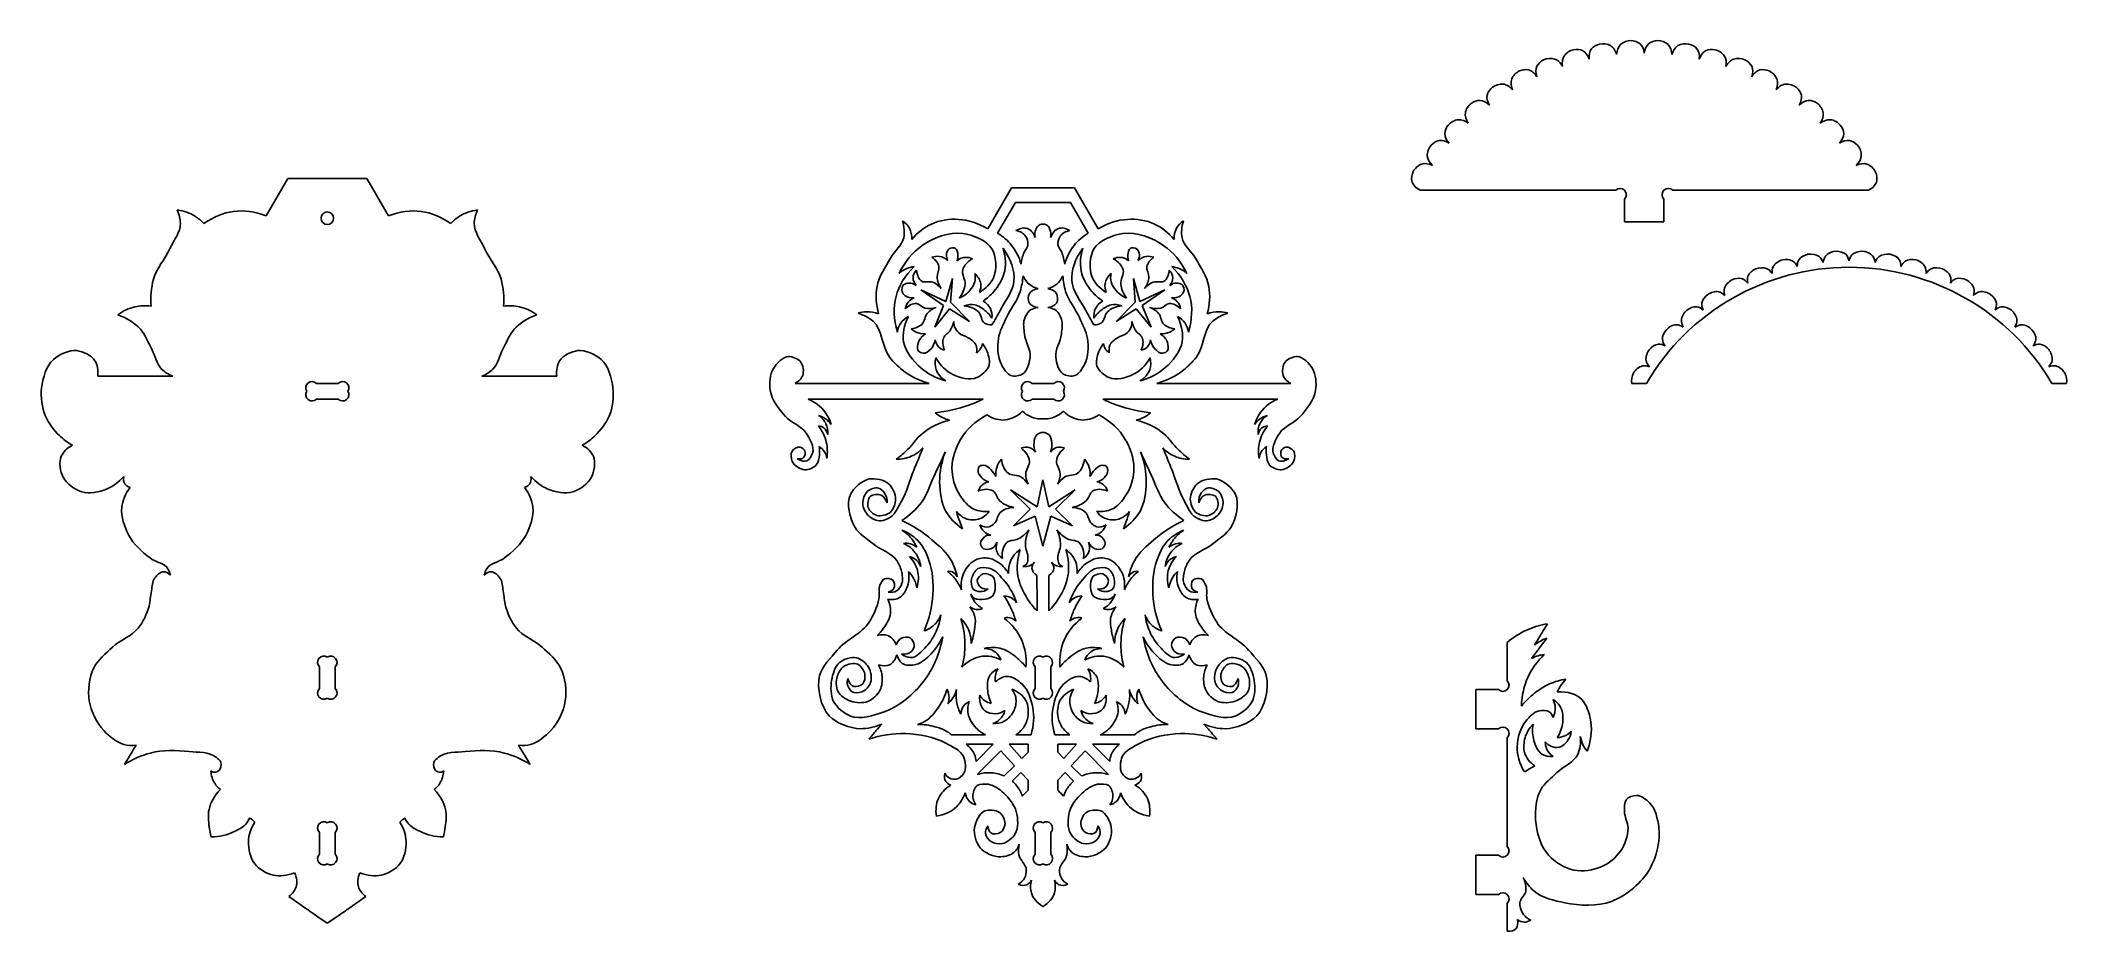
# Model space of a CAD drawing. Header units: millimetres. Extents: x -214 to 301, y -82 to 144.
import ezdxf

# ---------------------------------------------------------------- set-up
doc = ezdxf.new("R2010")
doc.units = ezdxf.units.MM
doc.linetypes.add('K5LT32769', pattern=[0])

msp = doc.modelspace()

# ---------------------------------------------------------------- linework, layer by layer
at = {"color": 30, "linetype": 'K5LT32769', "true_color": 0xff8000}
for p, q in [((-151.15, 109.51), (-156.65, 99.99)), ((-141.15, 109.51), (-151.15, 109.51)), ((-141.15, 109.51), (-131.15, 109.51)), ((-131.15, 109.51), (-125.65, 99.99)), ((32.52, 107.08), (26.52, 96.68)), ((33.52, 103.4), (29.02, 95.61)), ((40.52, 107.08), (32.52, 107.08)), ((40.52, 103.4), (33.52, 103.4)), ((40.52, 107.08), (48.52, 107.08)), ((40.52, 103.4), (47.52, 103.4)), ((47.52, 103.4), (52.02, 95.61)), ((48.52, 107.08), (54.52, 96.68)), ((185.93, 106.5), (136.24, 106.5)), ((188.17, 98.5), (188.17, 104.25)), ((198.17, 98.5), (198.17, 104.25)), ((200.42, 106.5), (250.11, 106.5)), ((193.17, 98.5), (188.17, 98.5)), ((193.17, 98.5), (198.17, 98.5)), ((17.52, 84.08), (15.9, 78.3)), ((17.08, 78.09), (17.52, 84.08)), ((63.95, 78.09), (63.51, 84.08)), ((63.51, 84.08), (65.14, 78.3)), ((15.9, 78.3), (9.55, 81.26)), ((9.55, 81.26), (15.31, 77.28)), ((15.31, 77.28), (13.07, 71.72)), ((17.08, 78.09), (21.9, 73.17)), ((63.95, 78.09), (59.13, 73.17)), ((65.14, 78.3), (71.48, 81.26)), ((71.48, 81.26), (65.72, 77.28)), ((65.72, 77.28), (67.96, 71.72)), ((13.07, 71.72), (16.84, 76.39)), ((16.84, 76.39), (21.9, 73.17)), ((64.19, 76.39), (59.13, 73.17)), ((67.96, 71.72), (64.19, 76.39)), ((-180.4, 59.32), (-199.4, 59.32)), ((-141.15, 57.5), (-143.91, 57.5)), ((-141.15, 57.5), (-138.4, 57.5)), ((-101.91, 59.32), (-82.91, 59.32)), ((11.61, 57.5), (-22.39, 57.5)), ((40.52, 57.5), (37.76, 57.5)), ((40.52, 57.5), (43.27, 57.5)), ((69.42, 57.5), (103.42, 57.5)), ((193.7, 57.5), (190, 57.5)), ((296.64, 57.5), (300.35, 57.5)), ((-141.15, 53.5), (-143.91, 53.5)), ((-141.15, 53.5), (-138.4, 53.5)), ((-19.09, 53.5), (25.34, 53.5)), ((40.52, 53.5), (37.76, 53.5)), ((40.52, 53.5), (43.27, 53.5)), ((100.12, 53.5), (55.69, 53.5)), ((40.52, 32.99), (39.05, 26.14)), ((40.52, 32.99), (41.98, 26.14)), ((39.05, 26.14), (32.31, 30.46)), ((32.31, 30.46), (37.31, 25.56)), ((41.98, 26.14), (48.72, 30.46)), ((48.72, 30.46), (43.72, 25.56)), ((37.31, 25.56), (33.03, 21.37)), ((33.03, 21.37), (38.53, 23.76)), ((38.53, 23.76), (40.52, 16.18)), ((42.5, 23.76), (40.52, 16.18)), ((48, 21.37), (42.5, 23.76)), ((43.72, 25.56), (48, 21.37)), ((158.39, -8.25), (158.39, -17.95)), ((-143.15, -14.44), (-143.15, -19.95)), ((-139.15, -14.44), (-139.15, -19.95)), ((38.52, -14.44), (38.52, -19.95)), ((42.52, -14.44), (42.52, -19.95)), ((150.39, -30.19), (150.39, -20.19)), ((150.39, -20.19), (156.15, -20.19)), ((156.15, -30.19), (150.39, -30.19)), ((25.98, -31.69), (17.27, -31.69)), ((27.9, -34.1), (21.04, -34.1)), ((27.9, -34.1), (23.54, -38.43)), ((29.83, -35.79), (23.85, -41.77)), ((29.83, -35.79), (33.31, -39.53)), ((36.75, -34.1), (31.95, -34.1)), ((31.95, -34.1), (35.18, -37.67)), ((37.5, -31.69), (33.66, -31.69)), ((36.75, -34.1), (36.75, -36.1)), ((43.53, -31.69), (47.37, -31.69)), ((44.28, -34.1), (49.08, -34.1)), ((44.28, -34.1), (44.28, -36.1)), ((49.08, -34.1), (45.85, -37.67)), ((51.2, -35.79), (47.72, -39.53)), ((51.2, -35.79), (57.18, -41.77)), ((53.13, -34.1), (57.49, -38.43)), ((53.13, -34.1), (59.99, -34.1)), ((55.05, -31.69), (63.76, -31.69)), ((158.39, -32.44), (158.39, -59.99)), ((33.31, -39.53), (30.7, -42.13)), ((36.75, -36.1), (35.18, -37.67)), ((44.28, -36.1), (45.85, -37.67)), ((47.72, -39.53), (50.33, -42.13)), ((34.88, -41.22), (32.73, -43.44)), ((34.88, -41.22), (36.75, -43.23)), ((36.75, -43.23), (36.75, -45.71)), ((46.15, -41.22), (44.28, -43.23)), ((44.28, -43.23), (44.28, -45.71)), ((46.15, -41.22), (48.3, -43.44)), ((-143.15, -56.48), (-143.15, -61.99)), ((-139.15, -56.48), (-139.15, -61.99)), ((38.52, -56.48), (38.52, -61.99)), ((42.52, -56.48), (42.52, -61.99)), ((150.39, -72.23), (150.39, -62.23)), ((150.39, -62.23), (156.15, -62.23)), ((156.15, -72.23), (150.39, -72.23)), ((158.39, -74.48), (158.39, -81.55))]:
    msp.add_line(p, q, dxfattribs=at)
msp.add_circle((-141.15, 99.4), 1.59, dxfattribs=at)
for centre, radius, start, end in [((187.05, 105.37), 1.59, 315, 135), ((199.3, 105.37), 1.59, 45, 225), ((245.17, 27.27), 59.69, 90, 149.5756), ((245.17, 27.27), 59.69, 30.4244, 90), ((-145.03, 56.37), 1.59, 45, 213.5549), ((-137.27, 56.37), 1.59, 326.4451, 135), ((36.64, 56.37), 1.59, 45, 213.5549), ((44.39, 56.37), 1.59, 326.4451, 135), ((-145.03, 54.62), 1.59, 146.4451, 315), ((-137.27, 54.62), 1.59, 225, 33.5549), ((36.64, 54.62), 1.59, 146.4451, 315), ((44.39, 54.62), 1.59, 225, 33.5549), ((-142.03, -13.31), 1.59, 56.4451, 225), ((-140.27, -13.31), 1.59, 315, 123.5549), ((39.64, -13.31), 1.59, 56.4451, 225), ((41.39, -13.31), 1.59, 315, 123.5549), ((-142.03, -21.07), 1.59, 135, 303.5549), ((-140.27, -21.07), 1.59, 236.4451, 45), ((39.64, -21.07), 1.59, 135, 303.5549), ((41.39, -21.07), 1.59, 236.4451, 45), ((157.27, -19.07), 1.59, 225, 45), ((157.27, -31.31), 1.59, 315, 135), ((-142.03, -55.35), 1.59, 56.4451, 225), ((-140.27, -55.35), 1.59, 315, 123.5549), ((39.64, -55.35), 1.59, 56.4451, 225), ((41.39, -55.35), 1.59, 315, 123.5549), ((157.27, -61.11), 1.59, 225, 45), ((-142.03, -63.11), 1.59, 135, 303.5549), ((-140.27, -63.11), 1.59, 236.4451, 45), ((39.64, -63.11), 1.59, 135, 303.5549), ((41.39, -63.11), 1.59, 236.4451, 45), ((157.27, -73.35), 1.59, 315, 135)]:
    msp.add_arc(centre, radius, start, end, dxfattribs=at)
for points, knots in [([(193.17, 141.29), (193.04, 142.37), (192.67, 143.18), (192.05, 143.71), (191.49, 144.18), (190.54, 144.47), (189.79, 144.48), (188.9, 144.49), (187.76, 144.08), (187.15, 143.47), (186.56, 142.87), (186.23, 142.02), (186.15, 140.91)], [0, 0, 0, 0, 1, 1, 1, 2, 2, 2, 3, 3, 3, 4, 4, 4, 4]), ([(193.17, 141.29), (193.3, 142.37), (193.68, 143.18), (194.3, 143.71), (194.86, 144.18), (195.81, 144.47), (196.56, 144.48), (197.44, 144.49), (198.59, 144.08), (199.2, 143.47), (199.79, 142.87), (200.12, 142.02), (200.19, 140.91)], [0, 0, 0, 0, 1, 1, 1, 2, 2, 2, 3, 3, 3, 4, 4, 4, 4]), ([(165.9, 135.29), (165.56, 136.33), (165.57, 137.22), (165.91, 137.96), (166.21, 138.62), (166.96, 139.28), (167.63, 139.6), (168.43, 139.99), (169.65, 140.1), (170.45, 139.8), (171.24, 139.51), (171.9, 138.87), (172.44, 137.89)], [0, 0, 0, 0, 1, 1, 1, 2, 2, 2, 3, 3, 3, 4, 4, 4, 4]), ([(179.21, 139.77), (178.85, 140.8), (178.31, 141.51), (177.59, 141.89), (176.95, 142.24), (175.96, 142.31), (175.22, 142.16), (174.35, 141.98), (173.32, 141.33), (172.86, 140.61), (172.41, 139.9), (172.27, 138.99), (172.44, 137.89)], [0, 0, 0, 0, 1, 1, 1, 2, 2, 2, 3, 3, 3, 4, 4, 4, 4]), ([(179.21, 139.77), (179.1, 140.85), (179.3, 141.72), (179.79, 142.38), (180.23, 142.96), (181.1, 143.44), (181.83, 143.61), (182.69, 143.81), (183.9, 143.66), (184.63, 143.19), (185.33, 142.74), (185.84, 141.98), (186.15, 140.91)], [0, 0, 0, 0, 1, 1, 1, 2, 2, 2, 3, 3, 3, 4, 4, 4, 4]), ([(207.13, 139.77), (207.24, 140.85), (207.05, 141.72), (206.55, 142.38), (206.11, 142.96), (205.24, 143.44), (204.52, 143.61), (203.65, 143.81), (202.44, 143.66), (201.72, 143.19), (201.02, 142.74), (200.51, 141.98), (200.19, 140.91)], [0, 0, 0, 0, 1, 1, 1, 2, 2, 2, 3, 3, 3, 4, 4, 4, 4]), ([(207.13, 139.77), (207.49, 140.8), (208.03, 141.51), (208.75, 141.89), (209.4, 142.24), (210.39, 142.31), (211.12, 142.16), (211.99, 141.98), (213.02, 141.33), (213.49, 140.61), (213.94, 139.9), (214.08, 138.99), (213.91, 137.89)], [0, 0, 0, 0, 1, 1, 1, 2, 2, 2, 3, 3, 3, 4, 4, 4, 4]), ([(220.44, 135.29), (220.78, 136.33), (220.78, 137.22), (220.44, 137.96), (220.13, 138.62), (219.39, 139.28), (218.71, 139.6), (217.91, 139.99), (216.7, 140.1), (215.89, 139.8), (215.11, 139.51), (214.45, 138.87), (213.91, 137.89)], [0, 0, 0, 0, 1, 1, 1, 2, 2, 2, 3, 3, 3, 4, 4, 4, 4]), ([(165.9, 135.29), (165.33, 136.22), (164.65, 136.79), (163.86, 137.02), (163.16, 137.21), (162.18, 137.07), (161.49, 136.77), (160.68, 136.4), (159.81, 135.55), (159.52, 134.74), (159.23, 133.96), (159.29, 133.04), (159.69, 132)], [0, 0, 0, 0, 1, 1, 1, 2, 2, 2, 3, 3, 3, 4, 4, 4, 4]), ([(220.44, 135.29), (221.02, 136.22), (221.69, 136.79), (222.48, 137.02), (223.19, 137.21), (224.17, 137.07), (224.85, 136.77), (225.66, 136.4), (226.53, 135.55), (226.83, 134.74), (227.11, 133.96), (227.06, 133.04), (226.66, 132)], [0, 0, 0, 0, 1, 1, 1, 2, 2, 2, 3, 3, 3, 4, 4, 4, 4]), ([(153.86, 128.06), (153.11, 128.84), (152.32, 129.26), (151.5, 129.3), (150.77, 129.35), (149.84, 129), (149.24, 128.55), (148.53, 128.03), (147.86, 127.01), (147.75, 126.15), (147.64, 125.32), (147.89, 124.44), (148.5, 123.51)], [0, 0, 0, 0, 1, 1, 1, 2, 2, 2, 3, 3, 3, 4, 4, 4, 4]), ([(153.86, 128.06), (153.31, 129), (153.12, 129.87), (153.3, 130.67), (153.45, 131.38), (154.04, 132.18), (154.63, 132.64), (155.33, 133.19), (156.49, 133.56), (157.34, 133.44), (158.17, 133.32), (158.95, 132.84), (159.69, 132)], [0, 0, 0, 0, 1, 1, 1, 2, 2, 2, 3, 3, 3, 4, 4, 4, 4]), ([(232.48, 128.06), (233.03, 129), (233.22, 129.87), (233.05, 130.67), (232.89, 131.38), (232.31, 132.18), (231.72, 132.64), (231.02, 133.19), (229.86, 133.56), (229, 133.44), (228.17, 133.32), (227.39, 132.84), (226.66, 132)], [0, 0, 0, 0, 1, 1, 1, 2, 2, 2, 3, 3, 3, 4, 4, 4, 4]), ([(232.48, 128.06), (233.24, 128.84), (234.03, 129.26), (234.84, 129.3), (235.57, 129.35), (236.5, 129), (237.11, 128.55), (237.82, 128.03), (238.48, 127.01), (238.6, 126.15), (238.71, 125.32), (238.46, 124.44), (237.85, 123.51)], [0, 0, 0, 0, 1, 1, 1, 2, 2, 2, 3, 3, 3, 4, 4, 4, 4]), ([(143.66, 118.41), (142.92, 119.21), (142.55, 120.02), (142.55, 120.84), (142.54, 121.57), (142.95, 122.48), (143.42, 123.05), (143.99, 123.73), (145.04, 124.34), (145.9, 124.41), (146.74, 124.47), (147.6, 124.17), (148.5, 123.51)], [0, 0, 0, 0, 1, 1, 1, 2, 2, 2, 3, 3, 3, 4, 4, 4, 4]), ([(242.69, 118.41), (243.43, 119.21), (243.8, 120.02), (243.8, 120.84), (243.8, 121.57), (243.4, 122.48), (242.92, 123.05), (242.36, 123.73), (241.3, 124.34), (240.44, 124.41), (239.61, 124.47), (238.74, 124.17), (237.85, 123.51)], [0, 0, 0, 0, 1, 1, 1, 2, 2, 2, 3, 3, 3, 4, 4, 4, 4]), ([(143.66, 118.41), (142.75, 119.01), (141.9, 119.25), (141.09, 119.12), (140.36, 119), (139.53, 118.46), (139.04, 117.9), (138.46, 117.23), (138.02, 116.09), (138.1, 115.24), (138.16, 114.4), (138.6, 113.59), (139.4, 112.81)], [0, 0, 0, 0, 1, 1, 1, 2, 2, 2, 3, 3, 3, 4, 4, 4, 4]), ([(242.69, 118.41), (243.59, 119.01), (244.45, 119.25), (245.26, 119.12), (245.98, 119), (246.82, 118.46), (247.31, 117.9), (247.89, 117.23), (248.32, 116.09), (248.25, 115.24), (248.18, 114.4), (247.75, 113.59), (246.95, 112.81)], [0, 0, 0, 0, 1, 1, 1, 2, 2, 2, 3, 3, 3, 4, 4, 4, 4]), ([(136.24, 106.5), (135.05, 107.17), (134.36, 107.98), (134.16, 108.92), (134.01, 109.63), (134.2, 110.61), (134.54, 111.28), (134.95, 112.06), (135.84, 112.89), (136.67, 113.13), (137.47, 113.38), (138.38, 113.27), (139.4, 112.81)], [0, 0, 0, 0, 1, 1, 1, 2, 2, 2, 3, 3, 3, 4, 4, 4, 4]), ([(250.11, 106.5), (251.3, 107.17), (251.99, 107.98), (252.19, 108.92), (252.34, 109.63), (252.15, 110.61), (251.81, 111.28), (251.4, 112.06), (250.5, 112.89), (249.68, 113.13), (248.88, 113.38), (247.97, 113.27), (246.95, 112.81)], [0, 0, 0, 0, 1, 1, 1, 2, 2, 2, 3, 3, 3, 4, 4, 4, 4]), ([(-179.25, 101.5), (-178.75, 100.35), (-178.48, 99.22), (-178.45, 98.11), (-178.39, 95.9), (-180.12, 93.8), (-181.1, 91.71), (-182.34, 89.04), (-184.52, 86.69), (-185.28, 83.9), (-185.87, 81.74), (-186.07, 79.46), (-185.9, 77.07)], [0, 0, 0, 0, 1, 1, 1, 2, 2, 2, 3, 3, 3, 4, 4, 4, 4]), ([(-172.48, 98.03), (-173.16, 98.76), (-173.89, 99.39), (-174.7, 99.9), (-176.04, 100.75), (-177.55, 101.28), (-179.25, 101.5)], [0, 0, 0, 0, 1, 1, 1, 2, 2, 2, 2]), ([(-156.65, 99.99), (-159.51, 101.1), (-162.28, 101.48), (-164.95, 101.13), (-167.55, 100.79), (-170.06, 99.75), (-172.48, 98.03)], [0, 0, 0, 0, 1, 1, 1, 2, 2, 2, 2]), ([(-125.65, 99.99), (-122.79, 101.1), (-120.02, 101.48), (-117.35, 101.13), (-114.75, 100.79), (-112.24, 99.75), (-109.82, 98.03)], [0, 0, 0, 0, 1, 1, 1, 2, 2, 2, 2]), ([(-109.82, 98.03), (-109.15, 98.76), (-108.41, 99.39), (-107.6, 99.9), (-106.27, 100.75), (-104.75, 101.28), (-103.05, 101.5)], [0, 0, 0, 0, 1, 1, 1, 2, 2, 2, 2]), ([(-103.05, 101.5), (-103.56, 100.35), (-103.82, 99.22), (-103.85, 98.11), (-103.91, 95.9), (-102.18, 93.8), (-101.21, 91.71), (-99.96, 89.04), (-97.78, 86.69), (-97.02, 83.9), (-96.43, 81.74), (-96.23, 79.46), (-96.41, 77.07)], [0, 0, 0, 0, 1, 1, 1, 2, 2, 2, 3, 3, 3, 4, 4, 4, 4]), ([(4.86, 98.73), (5.33, 97.2), (5.43, 95.77), (5.17, 94.43), (4.79, 92.51), (2.8, 91.04), (1.79, 89.25), (0.48, 86.96), (-1.15, 84.59), (-1.6, 82.07), (-1.99, 79.85), (-1.85, 77.52), (-1.19, 75.1)], [0, 0, 0, 0, 1, 1, 1, 2, 2, 2, 3, 3, 3, 4, 4, 4, 4]), ([(7.25, 94.02), (7.28, 95.11), (7.06, 96.06), (6.61, 96.89), (6.21, 97.6), (5.63, 98.22), (4.86, 98.73)], [0, 0, 0, 0, 1, 1, 1, 2, 2, 2, 2]), ([(26.52, 96.68), (24.08, 98.16), (21.59, 98.97), (19.06, 99.12), (16.81, 99.25), (14.24, 98.88), (12.19, 97.93), (10.34, 97.08), (8.69, 95.78), (7.25, 94.02)], [0, 0, 0, 0, 1, 1, 1, 2, 2, 2, 3, 3, 3, 3]), ([(38.56, 94.48), (38.42, 95.24), (38.48, 95.94), (38.73, 96.57), (38.86, 96.9), (39.03, 97.29), (39.29, 97.51), (39.59, 97.77), (40, 97.9), (40.52, 97.9)], [0, 0, 0, 0, 1, 1, 1, 2, 2, 2, 3, 3, 3, 3]), ([(42.47, 94.48), (42.61, 95.24), (42.55, 95.94), (42.3, 96.57), (42.17, 96.9), (42, 97.29), (41.74, 97.51), (41.44, 97.77), (41.03, 97.9), (40.52, 97.9)], [0, 0, 0, 0, 1, 1, 1, 2, 2, 2, 3, 3, 3, 3]), ([(54.52, 96.68), (56.95, 98.16), (59.44, 98.97), (61.97, 99.12), (64.22, 99.25), (66.79, 98.88), (68.84, 97.93), (70.69, 97.08), (72.34, 95.78), (73.79, 94.02)], [0, 0, 0, 0, 1, 1, 1, 2, 2, 2, 3, 3, 3, 3]), ([(73.79, 94.02), (73.75, 95.11), (73.97, 96.06), (74.43, 96.89), (74.82, 97.6), (75.4, 98.22), (76.17, 98.73)], [0, 0, 0, 0, 1, 1, 1, 2, 2, 2, 2]), ([(76.17, 98.73), (75.7, 97.2), (75.6, 95.77), (75.86, 94.43), (76.24, 92.51), (78.23, 91.04), (79.25, 89.25), (80.55, 86.96), (82.18, 84.59), (82.63, 82.07), (83.02, 79.85), (82.89, 77.52), (82.22, 75.1)], [0, 0, 0, 0, 1, 1, 1, 2, 2, 2, 3, 3, 3, 4, 4, 4, 4]), ([(3.98, 85.4), (5.47, 88.4), (7.41, 90.74), (9.79, 92.41), (12.61, 94.4), (16.84, 96.04), (20.15, 95.55), (22.71, 95.17), (26.32, 93.75), (27.56, 91.67), (28.66, 89.82), (28.9, 86.33), (27.95, 84.26), (27.29, 82.83), (26.11, 81.6), (24.42, 80.56)], [0, 0, 0, 0, 1, 1, 1, 2, 2, 2, 3, 3, 3, 4, 4, 4, 5, 5, 5, 5]), ([(29.02, 95.61), (30.43, 94.75), (31.62, 93.72), (32.58, 92.51), (33.66, 91.15), (34.46, 89.57), (34.97, 87.77)], [0, 0, 0, 0, 1, 1, 1, 2, 2, 2, 2]), ([(33.65, 96.27), (34.8, 96.91), (35.78, 97.08), (36.59, 96.79), (37.42, 96.49), (38.08, 95.72), (38.56, 94.48)], [0, 0, 0, 0, 1, 1, 1, 2, 2, 2, 2]), ([(34.97, 87.77), (35.1, 88.81), (35.36, 89.81), (35.74, 90.76), (36.01, 91.43), (36.65, 92.02), (36.72, 92.68), (36.8, 93.38), (36.53, 94.29), (36.12, 94.86), (35.62, 95.58), (34.79, 96.05), (33.65, 96.27)], [0, 0, 0, 0, 1, 1, 1, 2, 2, 2, 3, 3, 3, 4, 4, 4, 4]), ([(47.38, 96.27), (46.24, 96.91), (45.25, 97.08), (44.44, 96.79), (43.61, 96.49), (42.95, 95.72), (42.47, 94.48)], [0, 0, 0, 0, 1, 1, 1, 2, 2, 2, 2]), ([(46.06, 87.77), (45.93, 88.81), (45.67, 89.81), (45.29, 90.76), (45.02, 91.43), (44.38, 92.02), (44.31, 92.68), (44.23, 93.38), (44.51, 94.29), (44.91, 94.86), (45.41, 95.58), (46.24, 96.05), (47.38, 96.27)], [0, 0, 0, 0, 1, 1, 1, 2, 2, 2, 3, 3, 3, 4, 4, 4, 4]), ([(52.02, 95.61), (50.6, 94.75), (49.42, 93.72), (48.45, 92.51), (47.37, 91.15), (46.57, 89.57), (46.06, 87.77)], [0, 0, 0, 0, 1, 1, 1, 2, 2, 2, 2]), ([(77.05, 85.4), (75.56, 88.4), (73.62, 90.74), (71.24, 92.41), (68.42, 94.4), (64.19, 96.04), (60.88, 95.55), (58.33, 95.17), (54.71, 93.75), (53.47, 91.67), (52.38, 89.82), (52.13, 86.33), (53.08, 84.26), (53.74, 82.83), (54.92, 81.6), (56.61, 80.56)], [0, 0, 0, 0, 1, 1, 1, 2, 2, 2, 3, 3, 3, 4, 4, 4, 5, 5, 5, 5]), ([(12.32, 89.49), (13, 89.73), (13.64, 89.81), (14.26, 89.73), (15.01, 89.62), (15.73, 89.28), (16.4, 88.69)], [0, 0, 0, 0, 1, 1, 1, 2, 2, 2, 2]), ([(14.69, 81.58), (14.04, 82.53), (13.69, 83.5), (13.63, 84.49), (13.58, 85.35), (14.3, 86.33), (14.13, 87.13), (13.94, 88.01), (13.34, 88.8), (12.32, 89.49)], [0, 0, 0, 0, 1, 1, 1, 2, 2, 2, 3, 3, 3, 3]), ([(16.4, 88.69), (16.11, 89.18), (15.98, 89.65), (16, 90.11), (16.03, 90.64), (16.32, 91.39), (16.72, 91.65), (17.11, 91.91), (18, 91.96), (18.36, 91.72), (18.74, 91.47), (18.88, 90.68), (18.93, 90.13), (18.98, 89.65), (18.92, 89.15), (18.75, 88.63)], [0, 0, 0, 0, 1, 1, 1, 2, 2, 2, 3, 3, 3, 4, 4, 4, 5, 5, 5, 5]), ([(18.75, 88.63), (19.44, 89.15), (20.15, 89.43), (20.88, 89.47), (21.46, 89.5), (22.05, 89.38), (22.65, 89.12)], [0, 0, 0, 0, 1, 1, 1, 2, 2, 2, 2]), ([(22.65, 89.12), (21.29, 88.33), (20.46, 87.4), (20.15, 86.31), (19.85, 85.23), (20.88, 83.83), (20.75, 82.65), (20.61, 81.43), (20.12, 80.26), (19.28, 79.13)], [0, 0, 0, 0, 1, 1, 1, 2, 2, 2, 3, 3, 3, 3]), ([(30.39, 91.78), (31.12, 89.44), (31.2, 87.27), (30.62, 85.26), (30.18, 83.69), (29.17, 82.12), (28.08, 80.85), (27.29, 79.92), (26.38, 79.1), (25.34, 78.38)], [0, 0, 0, 0, 1, 1, 1, 2, 2, 2, 3, 3, 3, 3]), ([(30.39, 91.78), (32.42, 88.96), (33.35, 86.21), (33.17, 83.51), (33, 80.94), (30.94, 78.41), (29.63, 75.96), (28.98, 74.74), (28.29, 73.53), (27.56, 72.34)], [0, 0, 0, 0, 1, 1, 1, 2, 2, 2, 3, 3, 3, 3]), ([(50.64, 91.78), (48.61, 88.96), (47.68, 86.21), (47.86, 83.51), (48.03, 80.94), (50.09, 78.41), (51.4, 75.96), (52.06, 74.74), (52.74, 73.53), (53.47, 72.34)], [0, 0, 0, 0, 1, 1, 1, 2, 2, 2, 3, 3, 3, 3]), ([(50.64, 91.78), (49.91, 89.44), (49.83, 87.27), (50.41, 85.26), (50.85, 83.69), (51.86, 82.12), (52.95, 80.85), (53.74, 79.92), (54.65, 79.1), (55.69, 78.38)], [0, 0, 0, 0, 1, 1, 1, 2, 2, 2, 3, 3, 3, 3]), ([(62.28, 88.63), (61.59, 89.15), (60.88, 89.43), (60.15, 89.47), (59.57, 89.5), (58.99, 89.38), (58.38, 89.12)], [0, 0, 0, 0, 1, 1, 1, 2, 2, 2, 2]), ([(58.38, 89.12), (59.74, 88.33), (60.57, 87.4), (60.88, 86.31), (61.18, 85.23), (60.15, 83.83), (60.28, 82.65), (60.42, 81.43), (60.91, 80.26), (61.75, 79.13)], [0, 0, 0, 0, 1, 1, 1, 2, 2, 2, 3, 3, 3, 3]), ([(64.63, 88.69), (64.92, 89.18), (65.05, 89.65), (65.03, 90.11), (65, 90.64), (64.72, 91.39), (64.31, 91.65), (63.92, 91.91), (63.03, 91.96), (62.67, 91.72), (62.29, 91.47), (62.15, 90.68), (62.1, 90.13), (62.05, 89.65), (62.11, 89.15), (62.28, 88.63)], [0, 0, 0, 0, 1, 1, 1, 2, 2, 2, 3, 3, 3, 4, 4, 4, 5, 5, 5, 5]), ([(68.71, 89.49), (68.04, 89.73), (67.39, 89.81), (66.77, 89.73), (66.02, 89.62), (65.3, 89.28), (64.63, 88.69)], [0, 0, 0, 0, 1, 1, 1, 2, 2, 2, 2]), ([(66.34, 81.58), (66.99, 82.53), (67.34, 83.5), (67.4, 84.49), (67.45, 85.35), (66.73, 86.33), (66.9, 87.13), (67.09, 88.01), (67.69, 88.8), (68.71, 89.49)], [0, 0, 0, 0, 1, 1, 1, 2, 2, 2, 3, 3, 3, 3]), ([(232.01, 87.12), (231.74, 87.75), (231.37, 88.23), (230.91, 88.53), (230.23, 88.99), (229.05, 89.02), (228.24, 88.82), (227.38, 88.6), (226.32, 87.94), (225.93, 87.15), (225.67, 86.64), (225.57, 86.04), (225.63, 85.34)], [0, 0, 0, 0, 1, 1, 1, 2, 2, 2, 3, 3, 3, 4, 4, 4, 4]), ([(232.01, 87.12), (232, 87.81), (232.13, 88.39), (232.42, 88.87), (232.85, 89.57), (233.9, 90.09), (234.73, 90.24), (235.6, 90.4), (236.84, 90.25), (237.53, 89.7), (237.97, 89.35), (238.31, 88.84), (238.56, 88.19)], [0, 0, 0, 0, 1, 1, 1, 2, 2, 2, 3, 3, 3, 4, 4, 4, 4]), ([(245.17, 88.55), (245.04, 89.23), (244.78, 89.77), (244.4, 90.17), (243.83, 90.76), (242.69, 91.04), (241.85, 91.02), (240.97, 90.99), (239.79, 90.57), (239.23, 89.88), (238.88, 89.44), (238.65, 88.88), (238.56, 88.19)], [0, 0, 0, 0, 1, 1, 1, 2, 2, 2, 3, 3, 3, 4, 4, 4, 4]), ([(245.17, 88.55), (245.31, 89.23), (245.56, 89.77), (245.95, 90.17), (246.52, 90.76), (247.66, 91.04), (248.49, 91.02), (249.38, 90.99), (250.56, 90.57), (251.11, 89.88), (251.47, 89.44), (251.69, 88.88), (251.79, 88.19)], [0, 0, 0, 0, 1, 1, 1, 2, 2, 2, 3, 3, 3, 4, 4, 4, 4]), ([(258.33, 87.12), (258.35, 87.81), (258.21, 88.39), (257.92, 88.87), (257.5, 89.57), (256.44, 90.09), (255.62, 90.24), (254.75, 90.4), (253.51, 90.25), (252.82, 89.7), (252.38, 89.35), (252.03, 88.84), (251.79, 88.19)], [0, 0, 0, 0, 1, 1, 1, 2, 2, 2, 3, 3, 3, 4, 4, 4, 4]), ([(258.33, 87.12), (258.61, 87.75), (258.98, 88.23), (259.43, 88.53), (260.12, 88.99), (261.29, 89.02), (262.1, 88.82), (262.97, 88.6), (264.02, 87.94), (264.42, 87.15), (264.67, 86.64), (264.77, 86.04), (264.72, 85.34)], [0, 0, 0, 0, 1, 1, 1, 2, 2, 2, 3, 3, 3, 4, 4, 4, 4]), ([(7.82, 87.11), (5.47, 84.8), (3.93, 82.28), (3.22, 79.55), (2.49, 76.76), (2.61, 73.75), (3.57, 70.53)], [0, 0, 0, 0, 1, 1, 1, 2, 2, 2, 2]), ([(3.98, 85.4), (4.59, 85.93), (5.24, 86.35), (5.95, 86.64), (6.53, 86.88), (7.16, 87.04), (7.82, 87.11)], [0, 0, 0, 0, 1, 1, 1, 2, 2, 2, 2]), ([(7.86, 79.18), (6.92, 79.1), (6.16, 79.28), (5.58, 79.75), (5.24, 80.01), (4.86, 80.43), (4.75, 80.83), (4.61, 81.33), (4.78, 82.16), (5.13, 82.51), (5.44, 82.82), (6.1, 82.95), (6.57, 82.96), (7.16, 82.96), (7.74, 82.75), (8.31, 82.32)], [0, 0, 0, 0, 1, 1, 1, 2, 2, 2, 3, 3, 3, 4, 4, 4, 5, 5, 5, 5]), ([(8.31, 82.32), (7.78, 82.99), (7.53, 83.65), (7.55, 84.3), (7.56, 84.96), (7.86, 85.61), (8.44, 86.25)], [0, 0, 0, 0, 1, 1, 1, 2, 2, 2, 2]), ([(8.44, 86.25), (8.57, 84.86), (9.02, 83.91), (9.78, 83.42), (10.46, 82.98), (11.73, 83.49), (12.56, 83.16), (13.35, 82.85), (14.06, 82.33), (14.69, 81.58)], [0, 0, 0, 0, 1, 1, 1, 2, 2, 2, 3, 3, 3, 3]), ([(19.28, 79.13), (20.36, 79.59), (21.24, 80.23), (21.94, 81.04), (22.48, 81.67), (23.02, 82.45), (23.22, 83.25), (23.38, 83.92), (23.37, 84.63), (23.2, 85.39)], [0, 0, 0, 0, 1, 1, 1, 2, 2, 2, 3, 3, 3, 3]), ([(23.2, 85.39), (24.06, 84.61), (24.57, 83.76), (24.72, 82.83), (24.83, 82.12), (24.73, 81.36), (24.42, 80.56)], [0, 0, 0, 0, 1, 1, 1, 2, 2, 2, 2]), ([(35.46, 84.79), (35.36, 83.43), (35.12, 82.12), (34.75, 80.85), (34.05, 78.46), (32.27, 76.47), (31.25, 74.17), (30.49, 72.46), (29.49, 70.73), (29.22, 68.92), (28.9, 66.79), (28.96, 64.16), (29.98, 62.29), (30.55, 61.24), (31.37, 59.79), (32.4, 59.46), (33.26, 59.2), (34.66, 59.44), (35.43, 59.9), (36.59, 60.6), (37.07, 62.7), (37.25, 64.15), (37.5, 66.05), (36, 68.04), (35.82, 70.04), (35.71, 71.27), (35.44, 72.63), (35.82, 73.77), (36.07, 74.52), (36.47, 75.39), (37.06, 75.88), (37.63, 76.36), (38.37, 76.64), (39.28, 76.72)], [0, 0, 0, 0, 1, 1, 1, 2, 2, 2, 3, 3, 3, 4, 4, 4, 5, 5, 5, 6, 6, 6, 7, 7, 7, 8, 8, 8, 9, 9, 9, 10, 10, 10, 11, 11, 11, 11]), ([(35.46, 84.79), (35.85, 83.92), (36.36, 83.22), (37.02, 82.68), (37.64, 82.16), (38.4, 81.79), (39.28, 81.57)], [0, 0, 0, 0, 1, 1, 1, 2, 2, 2, 2]), ([(45.57, 84.79), (45.67, 83.43), (45.91, 82.12), (46.28, 80.85), (46.98, 78.46), (48.76, 76.47), (49.78, 74.17), (50.54, 72.46), (51.54, 70.73), (51.81, 68.92), (52.13, 66.79), (52.07, 64.16), (51.05, 62.29), (50.48, 61.24), (49.67, 59.79), (48.63, 59.46), (47.77, 59.2), (46.37, 59.44), (45.61, 59.9), (44.44, 60.6), (43.96, 62.7), (43.78, 64.15), (43.53, 66.05), (45.03, 68.04), (45.21, 70.04), (45.32, 71.27), (45.59, 72.63), (45.21, 73.77), (44.96, 74.52), (44.56, 75.39), (43.98, 75.88), (43.4, 76.36), (42.66, 76.64), (41.75, 76.72)], [0, 0, 0, 0, 1, 1, 1, 2, 2, 2, 3, 3, 3, 4, 4, 4, 5, 5, 5, 6, 6, 6, 7, 7, 7, 8, 8, 8, 9, 9, 9, 10, 10, 10, 11, 11, 11, 11]), ([(45.57, 84.79), (45.18, 83.92), (44.67, 83.22), (44.02, 82.68), (43.39, 82.16), (42.63, 81.79), (41.75, 81.57)], [0, 0, 0, 0, 1, 1, 1, 2, 2, 2, 2]), ([(57.83, 85.39), (56.97, 84.61), (56.46, 83.76), (56.31, 82.83), (56.2, 82.12), (56.3, 81.36), (56.61, 80.56)], [0, 0, 0, 0, 1, 1, 1, 2, 2, 2, 2]), ([(61.75, 79.13), (60.68, 79.59), (59.79, 80.23), (59.09, 81.04), (58.55, 81.67), (58.01, 82.45), (57.82, 83.25), (57.66, 83.92), (57.66, 84.63), (57.83, 85.39)], [0, 0, 0, 0, 1, 1, 1, 2, 2, 2, 3, 3, 3, 3]), ([(72.59, 86.25), (72.46, 84.86), (72.01, 83.91), (71.25, 83.42), (70.57, 82.98), (69.3, 83.49), (68.47, 83.16), (67.68, 82.85), (66.97, 82.33), (66.34, 81.58)], [0, 0, 0, 0, 1, 1, 1, 2, 2, 2, 3, 3, 3, 3]), ([(72.72, 82.32), (73.25, 82.99), (73.5, 83.65), (73.49, 84.3), (73.47, 84.96), (73.17, 85.61), (72.59, 86.25)], [0, 0, 0, 0, 1, 1, 1, 2, 2, 2, 2]), ([(73.18, 79.18), (74.11, 79.1), (74.87, 79.28), (75.45, 79.75), (75.79, 80.01), (76.17, 80.43), (76.28, 80.83), (76.42, 81.33), (76.25, 82.16), (75.9, 82.51), (75.59, 82.82), (74.94, 82.95), (74.46, 82.96), (73.87, 82.96), (73.29, 82.75), (72.72, 82.32)], [0, 0, 0, 0, 1, 1, 1, 2, 2, 2, 3, 3, 3, 4, 4, 4, 5, 5, 5, 5]), ([(77.05, 85.4), (76.45, 85.93), (75.79, 86.35), (75.08, 86.64), (74.5, 86.88), (73.87, 87.04), (73.21, 87.11)], [0, 0, 0, 0, 1, 1, 1, 2, 2, 2, 2]), ([(73.21, 87.11), (75.56, 84.8), (77.1, 82.28), (77.81, 79.55), (78.54, 76.76), (78.43, 73.75), (77.46, 70.53)], [0, 0, 0, 0, 1, 1, 1, 2, 2, 2, 2]), ([(219.47, 82.89), (219.06, 83.46), (218.6, 83.84), (218.09, 84.04), (217.32, 84.34), (216.17, 84.12), (215.42, 83.74), (214.63, 83.35), (213.73, 82.47), (213.52, 81.62), (213.38, 81.07), (213.41, 80.46), (213.61, 79.79)], [0, 0, 0, 0, 1, 1, 1, 2, 2, 2, 3, 3, 3, 4, 4, 4, 4]), ([(219.47, 82.89), (219.31, 83.57), (219.31, 84.17), (219.49, 84.69), (219.76, 85.47), (220.68, 86.2), (221.45, 86.53), (222.27, 86.88), (223.51, 86.99), (224.3, 86.6), (224.81, 86.35), (225.25, 85.93), (225.63, 85.34)], [0, 0, 0, 0, 1, 1, 1, 2, 2, 2, 3, 3, 3, 4, 4, 4, 4]), ([(270.88, 82.89), (271.04, 83.57), (271.03, 84.17), (270.85, 84.69), (270.59, 85.47), (269.67, 86.2), (268.9, 86.53), (268.08, 86.88), (266.84, 86.99), (266.04, 86.6), (265.54, 86.35), (265.1, 85.93), (264.72, 85.34)], [0, 0, 0, 0, 1, 1, 1, 2, 2, 2, 3, 3, 3, 4, 4, 4, 4]), ([(270.88, 82.89), (271.28, 83.46), (271.74, 83.84), (272.26, 84.04), (273.03, 84.34), (274.18, 84.12), (274.92, 83.74), (275.72, 83.35), (276.61, 82.47), (276.83, 81.62), (276.97, 81.07), (276.94, 80.46), (276.73, 79.79)], [0, 0, 0, 0, 1, 1, 1, 2, 2, 2, 3, 3, 3, 4, 4, 4, 4]), ([(-185.9, 77.07), (-187.32, 77.27), (-188.68, 77.22), (-189.98, 76.93), (-191.51, 76.59), (-192.97, 75.91), (-194.34, 74.88)], [0, 0, 0, 0, 1, 1, 1, 2, 2, 2, 2]), ([(-96.41, 77.07), (-94.99, 77.27), (-93.63, 77.22), (-92.32, 76.93), (-90.79, 76.59), (-89.34, 75.91), (-87.97, 74.88)], [0, 0, 0, 0, 1, 1, 1, 2, 2, 2, 2]), ([(5.58, 76.39), (5.7, 77.13), (5.97, 77.74), (6.4, 78.22), (6.77, 78.64), (7.25, 78.96), (7.86, 79.18)], [0, 0, 0, 0, 1, 1, 1, 2, 2, 2, 2]), ([(13.44, 76.78), (12.42, 76.44), (11.46, 76.38), (10.56, 76.6), (9.81, 76.79), (9.14, 77.69), (8.42, 77.75), (7.48, 77.84), (6.54, 77.38), (5.58, 76.39)], [0, 0, 0, 0, 1, 1, 1, 2, 2, 2, 3, 3, 3, 3]), ([(20.44, 77.17), (21.42, 77.51), (22.35, 77.59), (23.22, 77.42), (24.14, 77.23), (25.04, 76.62), (25.79, 76.02), (26.48, 75.47), (27.07, 74.8), (27.58, 74.02)], [0, 0, 0, 0, 1, 1, 1, 2, 2, 2, 3, 3, 3, 3]), ([(25.34, 78.38), (26.21, 77.87), (26.82, 77.24), (27.19, 76.48), (27.54, 75.77), (27.67, 74.95), (27.58, 74.02)], [0, 0, 0, 0, 1, 1, 1, 2, 2, 2, 2]), ([(39.28, 76.72), (38.02, 76.94), (37.24, 77.42), (36.94, 78.15), (36.71, 78.68), (36.76, 79.6), (37.02, 80.13), (37.36, 80.85), (38.11, 81.33), (39.28, 81.57)], [0, 0, 0, 0, 1, 1, 1, 2, 2, 2, 3, 3, 3, 3]), ([(41.75, 76.72), (43.01, 76.94), (43.79, 77.42), (44.09, 78.15), (44.32, 78.68), (44.27, 79.6), (44.02, 80.13), (43.67, 80.85), (42.92, 81.33), (41.75, 81.57)], [0, 0, 0, 0, 1, 1, 1, 2, 2, 2, 3, 3, 3, 3]), ([(55.69, 78.38), (54.83, 77.87), (54.21, 77.24), (53.84, 76.48), (53.49, 75.77), (53.37, 74.95), (53.45, 74.02)], [0, 0, 0, 0, 1, 1, 1, 2, 2, 2, 2]), ([(60.59, 77.17), (59.61, 77.51), (58.68, 77.59), (57.81, 77.42), (56.89, 77.23), (55.99, 76.62), (55.24, 76.02), (54.55, 75.47), (53.96, 74.8), (53.45, 74.02)], [0, 0, 0, 0, 1, 1, 1, 2, 2, 2, 3, 3, 3, 3]), ([(67.59, 76.78), (68.61, 76.44), (69.57, 76.38), (70.47, 76.6), (71.22, 76.79), (71.89, 77.69), (72.61, 77.75), (73.55, 77.84), (74.49, 77.38), (75.46, 76.39)], [0, 0, 0, 0, 1, 1, 1, 2, 2, 2, 3, 3, 3, 3]), ([(75.46, 76.39), (75.33, 77.13), (75.06, 77.74), (74.63, 78.22), (74.26, 78.64), (73.78, 78.96), (73.18, 79.18)], [0, 0, 0, 0, 1, 1, 1, 2, 2, 2, 2]), ([(208.13, 76.08), (207.82, 76.7), (207.7, 77.29), (207.76, 77.84), (207.85, 78.66), (208.59, 79.57), (209.28, 80.05), (210, 80.57), (211.19, 80.94), (212.05, 80.73), (212.6, 80.6), (213.12, 80.29), (213.61, 79.79)], [0, 0, 0, 0, 1, 1, 1, 2, 2, 2, 3, 3, 3, 4, 4, 4, 4]), ([(282.22, 76.08), (282.53, 76.7), (282.65, 77.29), (282.59, 77.84), (282.49, 78.66), (281.75, 79.57), (281.07, 80.05), (280.35, 80.57), (279.16, 80.94), (278.3, 80.73), (277.75, 80.6), (277.23, 80.29), (276.73, 79.79)], [0, 0, 0, 0, 1, 1, 1, 2, 2, 2, 3, 3, 3, 4, 4, 4, 4]), ([(-194.34, 74.88), (-191.99, 74.08), (-190.08, 72.87), (-188.59, 71.24), (-187.32, 69.85), (-186.63, 67.88), (-185.72, 66.17), (-184.84, 64.51), (-184.51, 62.4), (-183.21, 61.14), (-182.44, 60.39), (-181.5, 59.78), (-180.4, 59.32)], [0, 0, 0, 0, 1, 1, 1, 2, 2, 2, 3, 3, 3, 4, 4, 4, 4]), ([(-87.97, 74.88), (-90.31, 74.08), (-92.22, 72.87), (-93.71, 71.24), (-94.98, 69.85), (-95.67, 67.88), (-96.58, 66.17), (-97.46, 64.51), (-97.79, 62.4), (-99.09, 61.14), (-99.87, 60.39), (-100.81, 59.78), (-101.91, 59.32)], [0, 0, 0, 0, 1, 1, 1, 2, 2, 2, 3, 3, 3, 4, 4, 4, 4]), ([(-1.19, 75.1), (-2.21, 75.5), (-3.24, 75.68), (-4.27, 75.66), (-4.98, 75.64), (-5.7, 75.52), (-6.42, 75.3)], [0, 0, 0, 0, 1, 1, 1, 2, 2, 2, 2]), ([(-6.42, 75.3), (-4.96, 74.82), (-3.69, 74.15), (-2.62, 73.3), (-0.1, 71.28), (-0.47, 66.67), (1.63, 64.07), (2.55, 62.94), (3.62, 61.85), (4.76, 60.94), (6.74, 59.38), (9.02, 58.23), (11.61, 57.5)], [0, 0, 0, 0, 1, 1, 1, 2, 2, 2, 3, 3, 3, 4, 4, 4, 4]), ([(3.57, 70.53), (3.71, 71.38), (3.99, 72.13), (4.43, 72.78), (4.9, 73.46), (5.54, 74.02), (6.35, 74.47)], [0, 0, 0, 0, 1, 1, 1, 2, 2, 2, 2]), ([(6.35, 74.47), (5.23, 72.19), (4.83, 70.05), (5.15, 68.06), (5.54, 65.66), (7.57, 63.17), (9.46, 61.49), (11.21, 59.93), (13.35, 58.8), (15.89, 58.11)], [0, 0, 0, 0, 1, 1, 1, 2, 2, 2, 3, 3, 3, 3]), ([(7.05, 71.34), (8.22, 71.48), (9.15, 71.88), (9.83, 72.53), (10.51, 73.18), (10.51, 74.53), (11.15, 75.25), (11.74, 75.92), (12.51, 76.43), (13.44, 76.78)], [0, 0, 0, 0, 1, 1, 1, 2, 2, 2, 3, 3, 3, 3]), ([(17.91, 73.19), (17.74, 72.41), (17.46, 71.7), (17.08, 71.05), (16.63, 70.27), (15.58, 69.78), (15.29, 68.99), (14.97, 68.09), (15.05, 67.06), (15.54, 65.9)], [0, 0, 0, 0, 1, 1, 1, 2, 2, 2, 3, 3, 3, 3]), ([(23.66, 65.28), (23.79, 65.97), (23.75, 66.59), (23.56, 67.13), (23.26, 67.95), (22.32, 68.56), (21.58, 69.09), (20.85, 69.61), (19.77, 69.69), (19.15, 70.31), (18.71, 70.73), (18.31, 71.29), (18.11, 71.87), (17.97, 72.28), (17.9, 72.72), (17.91, 73.19)], [0, 0, 0, 0, 1, 1, 1, 2, 2, 2, 3, 3, 3, 4, 4, 4, 5, 5, 5, 5]), ([(27.56, 72.34), (26.83, 72.33), (26.22, 72.48), (25.72, 72.78), (24.86, 73.28), (24.89, 74.9), (24.16, 75.61), (23.25, 76.5), (22.01, 77.02), (20.44, 77.17)], [0, 0, 0, 0, 1, 1, 1, 2, 2, 2, 3, 3, 3, 3]), ([(53.47, 72.34), (54.2, 72.33), (54.81, 72.48), (55.31, 72.78), (56.17, 73.28), (56.14, 74.9), (56.87, 75.61), (57.78, 76.5), (59.02, 77.02), (60.59, 77.17)], [0, 0, 0, 0, 1, 1, 1, 2, 2, 2, 3, 3, 3, 3]), ([(57.37, 65.28), (57.24, 65.97), (57.28, 66.59), (57.48, 67.13), (57.77, 67.95), (58.71, 68.56), (59.45, 69.09), (60.18, 69.61), (61.26, 69.69), (61.89, 70.31), (62.32, 70.73), (62.72, 71.29), (62.92, 71.87), (63.06, 72.28), (63.13, 72.72), (63.12, 73.19)], [0, 0, 0, 0, 1, 1, 1, 2, 2, 2, 3, 3, 3, 4, 4, 4, 5, 5, 5, 5]), ([(63.12, 73.19), (63.29, 72.41), (63.57, 71.7), (63.95, 71.05), (64.4, 70.27), (65.46, 69.78), (65.74, 68.99), (66.06, 68.09), (65.98, 67.06), (65.49, 65.9)], [0, 0, 0, 0, 1, 1, 1, 2, 2, 2, 3, 3, 3, 3]), ([(74.68, 74.47), (75.8, 72.19), (76.2, 70.05), (75.88, 68.06), (75.49, 65.66), (73.47, 63.17), (71.57, 61.49), (69.82, 59.93), (67.68, 58.8), (65.14, 58.11)], [0, 0, 0, 0, 1, 1, 1, 2, 2, 2, 3, 3, 3, 3]), ([(73.98, 71.34), (72.81, 71.48), (71.88, 71.88), (71.2, 72.53), (70.52, 73.18), (70.53, 74.53), (69.88, 75.25), (69.29, 75.92), (68.53, 76.43), (67.59, 76.78)], [0, 0, 0, 0, 1, 1, 1, 2, 2, 2, 3, 3, 3, 3]), ([(87.45, 75.3), (85.99, 74.82), (84.72, 74.15), (83.66, 73.3), (81.13, 71.28), (81.5, 66.67), (79.4, 64.07), (78.49, 62.94), (77.41, 61.85), (76.27, 60.94), (74.29, 59.38), (72.01, 58.23), (69.42, 57.5)], [0, 0, 0, 0, 1, 1, 1, 2, 2, 2, 3, 3, 3, 4, 4, 4, 4]), ([(77.46, 70.53), (77.33, 71.38), (77.04, 72.13), (76.6, 72.78), (76.13, 73.46), (75.49, 74.02), (74.68, 74.47)], [0, 0, 0, 0, 1, 1, 1, 2, 2, 2, 2]), ([(82.22, 75.1), (83.24, 75.5), (84.27, 75.68), (85.3, 75.66), (86.01, 75.64), (86.73, 75.52), (87.45, 75.3)], [0, 0, 0, 0, 1, 1, 1, 2, 2, 2, 2]), ([(198.51, 66.98), (198.08, 67.53), (197.83, 68.07), (197.78, 68.62), (197.69, 69.44), (198.22, 70.49), (198.78, 71.11), (199.38, 71.77), (200.46, 72.4), (201.34, 72.37), (201.9, 72.36), (202.48, 72.17), (203.07, 71.79)], [0, 0, 0, 0, 1, 1, 1, 2, 2, 2, 3, 3, 3, 4, 4, 4, 4]), ([(208.13, 76.08), (207.61, 76.54), (207.08, 76.81), (206.53, 76.9), (205.71, 77.03), (204.64, 76.56), (203.99, 76.04), (203.3, 75.48), (202.61, 74.44), (202.59, 73.55), (202.57, 72.99), (202.73, 72.4), (203.07, 71.79)], [0, 0, 0, 0, 1, 1, 1, 2, 2, 2, 3, 3, 3, 4, 4, 4, 4]), ([(282.22, 76.08), (282.74, 76.54), (283.27, 76.81), (283.82, 76.9), (284.63, 77.03), (285.71, 76.56), (286.36, 76.04), (287.05, 75.48), (287.73, 74.44), (287.76, 73.55), (287.78, 72.99), (287.62, 72.4), (287.28, 71.79)], [0, 0, 0, 0, 1, 1, 1, 2, 2, 2, 3, 3, 3, 4, 4, 4, 4]), ([(291.84, 66.98), (292.27, 67.53), (292.51, 68.07), (292.57, 68.62), (292.66, 69.44), (292.13, 70.49), (291.57, 71.11), (290.97, 71.77), (289.89, 72.4), (289.01, 72.37), (288.44, 72.36), (287.86, 72.17), (287.28, 71.79)], [0, 0, 0, 0, 1, 1, 1, 2, 2, 2, 3, 3, 3, 4, 4, 4, 4]), ([(10.72, 70.06), (9.85, 70.03), (9.05, 70.18), (8.33, 70.51), (7.87, 70.72), (7.45, 70.99), (7.05, 71.34)], [0, 0, 0, 0, 1, 1, 1, 2, 2, 2, 2]), ([(13.17, 68.57), (13.01, 67.58), (12.64, 66.8), (12.06, 66.2), (11.56, 65.7), (10.77, 65.06), (10.12, 65.13), (9.71, 65.18), (9.13, 65.47), (8.88, 65.79), (8.51, 66.28), (8.72, 67.29), (8.92, 67.94), (9.19, 68.77), (9.79, 69.47), (10.72, 70.06)], [0, 0, 0, 0, 1, 1, 1, 2, 2, 2, 3, 3, 3, 4, 4, 4, 5, 5, 5, 5]), ([(15.54, 65.9), (14.75, 66.14), (14.15, 66.54), (13.75, 67.09), (13.45, 67.5), (13.26, 67.99), (13.17, 68.57)], [0, 0, 0, 0, 1, 1, 1, 2, 2, 2, 2]), ([(13.29, 64), (14.47, 61.98), (15.93, 60.55), (17.68, 59.71), (19.42, 58.88), (22.03, 58.25), (23.72, 58.97), (24.9, 59.47), (26.41, 60.69), (26.79, 61.9), (27.13, 62.95), (26.78, 64.44), (26.34, 65.57), (26.06, 66.28), (25.66, 66.95), (25.14, 67.58)], [0, 0, 0, 0, 1, 1, 1, 2, 2, 2, 3, 3, 3, 4, 4, 4, 5, 5, 5, 5]), ([(25.14, 67.58), (25.08, 67.11), (24.94, 66.68), (24.71, 66.31), (24.46, 65.9), (24.11, 65.56), (23.66, 65.28)], [0, 0, 0, 0, 1, 1, 1, 2, 2, 2, 2]), ([(67.74, 64), (66.56, 61.98), (65.1, 60.55), (63.35, 59.71), (61.62, 58.88), (59, 58.25), (57.31, 58.97), (56.13, 59.47), (54.62, 60.69), (54.24, 61.9), (53.91, 62.95), (54.25, 64.44), (54.69, 65.57), (54.97, 66.28), (55.37, 66.95), (55.89, 67.58)], [0, 0, 0, 0, 1, 1, 1, 2, 2, 2, 3, 3, 3, 4, 4, 4, 5, 5, 5, 5]), ([(55.89, 67.58), (55.95, 67.11), (56.09, 66.68), (56.32, 66.31), (56.57, 65.9), (56.92, 65.56), (57.37, 65.28)], [0, 0, 0, 0, 1, 1, 1, 2, 2, 2, 2]), ([(65.49, 65.9), (66.28, 66.14), (66.88, 66.54), (67.28, 67.09), (67.58, 67.5), (67.78, 67.99), (67.86, 68.57)], [0, 0, 0, 0, 1, 1, 1, 2, 2, 2, 2]), ([(67.86, 68.57), (68.02, 67.58), (68.39, 66.8), (68.97, 66.2), (69.47, 65.7), (70.26, 65.06), (70.91, 65.13), (71.32, 65.18), (71.9, 65.47), (72.15, 65.79), (72.52, 66.28), (72.32, 67.29), (72.11, 67.94), (71.84, 68.77), (71.24, 69.47), (70.31, 70.06)], [0, 0, 0, 0, 1, 1, 1, 2, 2, 2, 3, 3, 3, 4, 4, 4, 5, 5, 5, 5]), ([(70.31, 70.06), (71.18, 70.03), (71.98, 70.18), (72.7, 70.51), (73.16, 70.72), (73.58, 70.99), (73.98, 71.34)], [0, 0, 0, 0, 1, 1, 1, 2, 2, 2, 2]), ([(198.51, 66.98), (197.9, 67.32), (197.33, 67.48), (196.77, 67.45), (195.95, 67.4), (195, 66.71), (194.48, 66.06), (193.92, 65.36), (193.48, 64.2), (193.64, 63.33), (193.74, 62.77), (194.03, 62.23), (194.49, 61.71)], [0, 0, 0, 0, 1, 1, 1, 2, 2, 2, 3, 3, 3, 4, 4, 4, 4]), ([(291.84, 66.98), (292.44, 67.32), (293.02, 67.48), (293.57, 67.45), (294.4, 67.4), (295.35, 66.71), (295.87, 66.06), (296.42, 65.36), (296.87, 64.2), (296.71, 63.33), (296.6, 62.77), (296.32, 62.23), (295.85, 61.71)], [0, 0, 0, 0, 1, 1, 1, 2, 2, 2, 3, 3, 3, 4, 4, 4, 4]), ([(-199.4, 59.32), (-199.25, 60.91), (-199.49, 62.22), (-200.13, 63.24), (-200.98, 64.6), (-203.16, 65.62), (-204.75, 65.81), (-206.66, 66.03), (-209.24, 64.85), (-210.69, 63.55), (-212.47, 61.97), (-213.37, 58.86), (-213.67, 56.37), (-213.95, 54.06), (-213.61, 51.35), (-212.69, 49.19), (-211.93, 47.39), (-210.6, 45.66), (-209.16, 44.27), (-208.18, 43.33), (-207.09, 42.51), (-205.87, 41.81)], [0, 0, 0, 0, 1, 1, 1, 2, 2, 2, 3, 3, 3, 4, 4, 4, 5, 5, 5, 6, 6, 6, 7, 7, 7, 7]), ([(-82.91, 59.32), (-83.06, 60.91), (-82.81, 62.22), (-82.17, 63.24), (-81.32, 64.6), (-79.14, 65.62), (-77.56, 65.81), (-75.64, 66.03), (-73.06, 64.85), (-71.61, 63.55), (-69.83, 61.97), (-68.93, 58.86), (-68.63, 56.37), (-68.36, 54.06), (-68.69, 51.35), (-69.61, 49.19), (-70.37, 47.39), (-71.71, 45.66), (-73.15, 44.27), (-74.12, 43.33), (-75.21, 42.51), (-76.43, 41.81)], [0, 0, 0, 0, 1, 1, 1, 2, 2, 2, 3, 3, 3, 4, 4, 4, 5, 5, 5, 6, 6, 6, 7, 7, 7, 7]), ([(-22.39, 57.5), (-21.4, 58.06), (-20.76, 58.74), (-20.47, 59.53), (-20.11, 60.49), (-20.35, 62.12), (-20.95, 62.91), (-21.55, 63.71), (-23.1, 64.32), (-24.09, 64.3), (-25.48, 64.27), (-27.11, 62.57), (-27.9, 61.28), (-28.81, 59.8), (-28.95, 57.47), (-28.7, 55.72), (-28.36, 53.31), (-26.48, 50.96), (-24.8, 49.08), (-23.35, 47.44), (-20.74, 46.7), (-19.59, 44.9), (-18.68, 43.47), (-17.43, 41.35), (-17.97, 39.81), (-18.2, 39.13), (-18.71, 38.14), (-19.32, 37.87), (-19.99, 37.57), (-20.85, 37.74), (-21.9, 38.38)], [0, 0, 0, 0, 1, 1, 1, 2, 2, 2, 3, 3, 3, 4, 4, 4, 5, 5, 5, 6, 6, 6, 7, 7, 7, 8, 8, 8, 9, 9, 9, 10, 10, 10, 10]), ([(15.89, 58.11), (14.61, 58.91), (13.78, 59.88), (13.4, 61.03), (13.1, 61.92), (13.06, 62.91), (13.29, 64)], [0, 0, 0, 0, 1, 1, 1, 2, 2, 2, 2]), ([(65.14, 58.11), (66.42, 58.91), (67.25, 59.88), (67.63, 61.03), (67.93, 61.92), (67.97, 62.91), (67.74, 64)], [0, 0, 0, 0, 1, 1, 1, 2, 2, 2, 2]), ([(103.42, 57.5), (102.43, 58.06), (101.79, 58.74), (101.5, 59.53), (101.14, 60.49), (101.38, 62.12), (101.98, 62.91), (102.58, 63.71), (104.13, 64.32), (105.12, 64.3), (106.51, 64.27), (108.15, 62.57), (108.93, 61.28), (109.84, 59.8), (109.98, 57.47), (109.73, 55.72), (109.39, 53.31), (107.51, 50.96), (105.83, 49.08), (104.38, 47.44), (101.77, 46.7), (100.63, 44.9), (99.71, 43.47), (98.46, 41.35), (99, 39.81), (99.23, 39.13), (99.74, 38.14), (100.35, 37.87), (101.02, 37.57), (101.88, 37.74), (102.93, 38.38)], [0, 0, 0, 0, 1, 1, 1, 2, 2, 2, 3, 3, 3, 4, 4, 4, 5, 5, 5, 6, 6, 6, 7, 7, 7, 8, 8, 8, 9, 9, 9, 10, 10, 10, 10]), ([(190, 57.5), (189.75, 58.28), (190.03, 59.41), (190.45, 60.13), (190.89, 60.9), (191.81, 61.74), (192.68, 61.91), (193.23, 62.02), (193.84, 61.95), (194.49, 61.71)], [0, 0, 0, 0, 1, 1, 1, 2, 2, 2, 3, 3, 3, 3]), ([(300.35, 57.5), (300.6, 58.28), (300.31, 59.41), (299.9, 60.13), (299.46, 60.9), (298.54, 61.74), (297.67, 61.91), (297.12, 62.02), (296.51, 61.95), (295.85, 61.71)], [0, 0, 0, 0, 1, 1, 1, 2, 2, 2, 3, 3, 3, 3]), ([(-13.22, 47.05), (-13.98, 49.29), (-15.16, 51.02), (-16.76, 52.22), (-17.46, 52.75), (-18.23, 53.17), (-19.09, 53.5)], [0, 0, 0, 0, 1, 1, 1, 2, 2, 2, 2]), ([(25.34, 53.5), (24.14, 52.92), (22.92, 52.41), (21.67, 51.96), (18.95, 50.99), (16.11, 50.35), (13.17, 50.03)], [0, 0, 0, 0, 1, 1, 1, 2, 2, 2, 2]), ([(55.69, 53.5), (56.89, 52.92), (58.11, 52.41), (59.36, 51.96), (62.08, 50.99), (64.92, 50.35), (67.86, 50.03)], [0, 0, 0, 0, 1, 1, 1, 2, 2, 2, 2]), ([(94.25, 47.05), (95.01, 49.29), (96.19, 51.02), (97.79, 52.22), (98.49, 52.75), (99.26, 53.17), (100.12, 53.5)], [0, 0, 0, 0, 1, 1, 1, 2, 2, 2, 2]), ([(-16.49, 46.75), (-15.48, 45.43), (-14.81, 44.03), (-14.47, 42.54), (-14.17, 41.24), (-14.13, 39.87), (-14.35, 38.45)], [0, 0, 0, 0, 1, 1, 1, 2, 2, 2, 2]), ([(-16.49, 46.75), (-15.92, 46.67), (-15.45, 46.48), (-15.08, 46.18), (-14.6, 45.8), (-14.28, 45.23), (-14.12, 44.48)], [0, 0, 0, 0, 1, 1, 1, 2, 2, 2, 2]), ([(-14.12, 44.48), (-14.03, 45.52), (-14.18, 46.45), (-14.56, 47.26), (-14.95, 48.08), (-15.58, 48.78), (-16.46, 49.37)], [0, 0, 0, 0, 1, 1, 1, 2, 2, 2, 2]), ([(-16.46, 49.37), (-15.79, 49.18), (-15.19, 48.9), (-14.66, 48.52), (-14.11, 48.13), (-13.63, 47.64), (-13.22, 47.05)], [0, 0, 0, 0, 1, 1, 1, 2, 2, 2, 2]), ([(16.84, 48.15), (14.15, 47.48), (11.82, 46.34), (9.83, 44.73), (8.47, 43.63), (7.53, 41.98), (6.24, 40.76), (5.31, 39.87), (4.32, 39.03), (3.29, 38.24)], [0, 0, 0, 0, 1, 1, 1, 2, 2, 2, 3, 3, 3, 3]), ([(13.17, 50.03), (13.74, 49.56), (14.35, 49.17), (14.99, 48.84), (15.58, 48.55), (16.19, 48.32), (16.84, 48.15)], [0, 0, 0, 0, 1, 1, 1, 2, 2, 2, 2]), ([(26.26, 49.49), (23.31, 47.87), (21.09, 45.8), (19.6, 43.27), (18.37, 41.18), (17.42, 38.48), (17.41, 36.08), (17.41, 33.76), (18.15, 31.05), (19.44, 29.09), (20.33, 27.74), (21.55, 26.23), (22.99, 25.58), (24.13, 25.06), (25.44, 24.86), (26.9, 24.99)], [0, 0, 0, 0, 1, 1, 1, 2, 2, 2, 3, 3, 3, 4, 4, 4, 5, 5, 5, 5]), ([(26.26, 49.49), (27.9, 48.48), (29.48, 48.06), (31, 48.23), (32.5, 48.39), (33.94, 49.12), (35.32, 50.41)], [0, 0, 0, 0, 1, 1, 1, 2, 2, 2, 2]), ([(40.52, 48.47), (39.37, 48.44), (38.31, 48.64), (37.35, 49.06), (36.62, 49.38), (35.94, 49.83), (35.32, 50.41)], [0, 0, 0, 0, 1, 1, 1, 2, 2, 2, 2]), ([(40.52, 48.47), (41.66, 48.44), (42.72, 48.64), (43.68, 49.06), (44.41, 49.38), (45.09, 49.83), (45.72, 50.41)], [0, 0, 0, 0, 1, 1, 1, 2, 2, 2, 2]), ([(54.78, 49.49), (53.13, 48.48), (51.55, 48.06), (50.03, 48.23), (48.53, 48.39), (47.09, 49.12), (45.72, 50.41)], [0, 0, 0, 0, 1, 1, 1, 2, 2, 2, 2]), ([(54.78, 49.49), (57.73, 47.87), (59.94, 45.8), (61.43, 43.27), (62.66, 41.18), (63.62, 38.48), (63.62, 36.08), (63.62, 33.76), (62.88, 31.05), (61.59, 29.09), (60.7, 27.74), (59.48, 26.23), (58.04, 25.58), (56.9, 25.06), (55.6, 24.86), (54.13, 24.99)], [0, 0, 0, 0, 1, 1, 1, 2, 2, 2, 3, 3, 3, 4, 4, 4, 5, 5, 5, 5]), ([(67.86, 50.03), (67.29, 49.56), (66.68, 49.17), (66.04, 48.84), (65.45, 48.55), (64.84, 48.32), (64.19, 48.15)], [0, 0, 0, 0, 1, 1, 1, 2, 2, 2, 2]), ([(64.19, 48.15), (66.88, 47.48), (69.22, 46.34), (71.2, 44.73), (72.56, 43.63), (73.5, 41.98), (74.79, 40.76), (75.72, 39.87), (76.71, 39.03), (77.74, 38.24)], [0, 0, 0, 0, 1, 1, 1, 2, 2, 2, 3, 3, 3, 3]), ([(97.49, 49.37), (96.82, 49.18), (96.22, 48.9), (95.69, 48.52), (95.14, 48.13), (94.66, 47.64), (94.25, 47.05)], [0, 0, 0, 0, 1, 1, 1, 2, 2, 2, 2]), ([(95.15, 44.48), (95.06, 45.52), (95.21, 46.45), (95.59, 47.26), (95.98, 48.08), (96.62, 48.78), (97.49, 49.37)], [0, 0, 0, 0, 1, 1, 1, 2, 2, 2, 2]), ([(97.52, 46.75), (96.95, 46.67), (96.48, 46.48), (96.11, 46.18), (95.63, 45.8), (95.31, 45.23), (95.15, 44.48)], [0, 0, 0, 0, 1, 1, 1, 2, 2, 2, 2]), ([(97.52, 46.75), (96.51, 45.43), (95.84, 44.03), (95.5, 42.54), (95.2, 41.24), (95.16, 39.87), (95.38, 38.45)], [0, 0, 0, 0, 1, 1, 1, 2, 2, 2, 2]), ([(-205.87, 41.81), (-207.27, 41.03), (-208.21, 40.09), (-208.69, 38.99), (-209.35, 37.51), (-208.94, 35.11), (-208.18, 33.66), (-207.34, 32.03), (-205.24, 30.49), (-203.46, 29.96), (-201.59, 29.41), (-199.05, 29.9), (-197.16, 30.68), (-195.55, 31.35), (-194.1, 32.41), (-192.8, 33.86)], [0, 0, 0, 0, 1, 1, 1, 2, 2, 2, 3, 3, 3, 4, 4, 4, 5, 5, 5, 5]), ([(-76.43, 41.81), (-75.03, 41.03), (-74.09, 40.09), (-73.61, 38.99), (-72.96, 37.51), (-73.37, 35.11), (-74.12, 33.66), (-74.96, 32.03), (-77.07, 30.49), (-78.84, 29.96), (-80.72, 29.41), (-83.26, 29.9), (-85.15, 30.68), (-86.75, 31.35), (-88.2, 32.41), (-89.5, 33.86)], [0, 0, 0, 0, 1, 1, 1, 2, 2, 2, 3, 3, 3, 4, 4, 4, 5, 5, 5, 5]), ([(-21.9, 38.38), (-21.07, 38.25), (-20.49, 38.37), (-20.17, 38.73), (-19.87, 39.05), (-19.75, 39.89), (-19.92, 40.33), (-20.09, 40.76), (-20.74, 41.23), (-21.19, 41.32), (-21.8, 41.44), (-22.8, 40.82), (-23.15, 40.3), (-23.56, 39.69), (-23.42, 38.42), (-23.12, 37.7), (-22.69, 36.67), (-21.11, 35.65), (-20, 35.58), (-19.03, 35.52), (-17.56, 36.09), (-16.94, 36.88), (-16.46, 37.49), (-16.32, 38.51), (-16.22, 39.36), (-16.14, 40.05), (-16.15, 40.75), (-16.25, 41.46)], [0, 0, 0, 0, 1, 1, 1, 2, 2, 2, 3, 3, 3, 4, 4, 4, 5, 5, 5, 6, 6, 6, 7, 7, 7, 8, 8, 8, 9, 9, 9, 9]), ([(-16.25, 41.46), (-15.67, 41.09), (-15.22, 40.63), (-14.9, 40.1), (-14.61, 39.62), (-14.43, 39.07), (-14.35, 38.45)], [0, 0, 0, 0, 1, 1, 1, 2, 2, 2, 2]), ([(35, 41.05), (35.75, 41.34), (36.42, 41.4), (37.03, 41.22), (37.61, 41.04), (38.14, 40.65), (38.6, 40.05)], [0, 0, 0, 0, 1, 1, 1, 2, 2, 2, 2]), ([(38.6, 40.05), (38.28, 40.86), (38.16, 41.64), (38.25, 42.41), (38.33, 43.13), (38.5, 44.09), (39.02, 44.53), (39.39, 44.83), (39.89, 45.01), (40.52, 45.05)], [0, 0, 0, 0, 1, 1, 1, 2, 2, 2, 3, 3, 3, 3]), ([(42.43, 40.05), (42.75, 40.86), (42.87, 41.64), (42.78, 42.41), (42.7, 43.13), (42.53, 44.09), (42.01, 44.53), (41.64, 44.83), (41.15, 45.01), (40.52, 45.05)], [0, 0, 0, 0, 1, 1, 1, 2, 2, 2, 3, 3, 3, 3]), ([(46.03, 41.05), (45.29, 41.34), (44.61, 41.4), (44, 41.22), (43.42, 41.04), (42.89, 40.65), (42.43, 40.05)], [0, 0, 0, 0, 1, 1, 1, 2, 2, 2, 2]), ([(97.28, 41.46), (96.7, 41.09), (96.25, 40.63), (95.93, 40.1), (95.64, 39.62), (95.46, 39.07), (95.38, 38.45)], [0, 0, 0, 0, 1, 1, 1, 2, 2, 2, 2]), ([(102.93, 38.38), (102.1, 38.25), (101.52, 38.37), (101.2, 38.73), (100.9, 39.05), (100.78, 39.89), (100.95, 40.33), (101.12, 40.76), (101.78, 41.23), (102.22, 41.32), (102.83, 41.44), (103.83, 40.82), (104.18, 40.3), (104.59, 39.69), (104.45, 38.42), (104.15, 37.7), (103.72, 36.67), (102.14, 35.65), (101.03, 35.58), (100.06, 35.52), (98.59, 36.09), (97.97, 36.88), (97.49, 37.49), (97.35, 38.51), (97.25, 39.36), (97.17, 40.05), (97.18, 40.75), (97.28, 41.46)], [0, 0, 0, 0, 1, 1, 1, 2, 2, 2, 3, 3, 3, 4, 4, 4, 5, 5, 5, 6, 6, 6, 7, 7, 7, 8, 8, 8, 9, 9, 9, 9]), ([(10.05, 41.12), (9.27, 39.24), (8.5, 37.36), (7.74, 35.48), (6.68, 32.85), (6, 30.02), (4.59, 27.58), (3.78, 26.17), (3.12, 24.39), (1.79, 23.54), (1.09, 23.09), (0.16, 22.64), (-0.65, 22.61), (-1.67, 22.58), (-2.95, 23.16), (-3.71, 23.86), (-4.52, 24.6), (-5.2, 25.97), (-5.22, 27.05), (-5.24, 28.06), (-4.77, 29.47), (-4.02, 30.11), (-3.36, 30.68), (-2.06, 31.17), (-1.22, 30.91), (-0.7, 30.75), (-0.11, 30.26), (0.24, 29.8), (0.78, 29.11), (1.01, 28.23), (0.95, 27.14)], [0, 0, 0, 0, 1, 1, 1, 2, 2, 2, 3, 3, 3, 4, 4, 4, 5, 5, 5, 6, 6, 6, 7, 7, 7, 8, 8, 8, 9, 9, 9, 10, 10, 10, 10]), ([(3.29, 38.24), (4.66, 38.23), (5.92, 38.48), (7.08, 38.99), (8.17, 39.47), (9.16, 40.18), (10.05, 41.12)], [0, 0, 0, 0, 1, 1, 1, 2, 2, 2, 2]), ([(15.75, 40.12), (14.77, 38), (13.79, 35.88), (12.79, 33.77), (11.76, 31.61), (11.09, 29.18), (9.68, 27.3), (8.35, 25.54), (6.7, 24.02), (4.71, 22.74)], [0, 0, 0, 0, 1, 1, 1, 2, 2, 2, 3, 3, 3, 3]), ([(15.75, 40.12), (14.75, 37.56), (14.26, 35), (14.3, 32.45), (14.33, 29.97), (14.67, 27.14), (15.87, 25.02), (16.84, 23.31), (18.25, 21.83), (20.09, 20.58)], [0, 0, 0, 0, 1, 1, 1, 2, 2, 2, 3, 3, 3, 3]), ([(26.79, 32.52), (26.03, 32.71), (25.42, 33.04), (24.97, 33.52), (24.51, 33.99), (24.01, 34.73), (24.05, 35.37), (24.07, 35.73), (24.2, 36.24), (24.45, 36.46), (24.75, 36.74), (25.42, 36.74), (25.86, 36.65), (26.39, 36.54), (26.87, 36.03), (27.29, 35.64), (27.81, 35.14), (28.24, 34.54), (28.57, 33.85)], [0, 0, 0, 0, 1, 1, 1, 2, 2, 2, 3, 3, 3, 4, 4, 4, 5, 5, 5, 6, 6, 6, 6]), ([(28.57, 33.85), (28.49, 34.66), (28.56, 35.43), (28.78, 36.15), (29.01, 36.92), (29.4, 37.63), (29.96, 38.29)], [0, 0, 0, 0, 1, 1, 1, 2, 2, 2, 2]), ([(29.96, 38.29), (30.17, 36.63), (30.76, 35.43), (31.73, 34.68), (32.53, 34.06), (34.04, 34.34), (34.94, 33.77), (35.66, 33.31), (36.27, 32.69), (36.78, 31.89)], [0, 0, 0, 0, 1, 1, 1, 2, 2, 2, 3, 3, 3, 3]), ([(36.78, 31.89), (36.35, 32.79), (36.14, 33.68), (36.14, 34.58), (36.15, 35.65), (37.21, 36.78), (37.1, 37.79), (36.97, 38.96), (36.27, 40.04), (35, 41.05)], [0, 0, 0, 0, 1, 1, 1, 2, 2, 2, 3, 3, 3, 3]), ([(44.25, 31.89), (44.68, 32.79), (44.89, 33.68), (44.89, 34.58), (44.88, 35.65), (43.82, 36.78), (43.93, 37.79), (44.06, 38.96), (44.76, 40.04), (46.03, 41.05)], [0, 0, 0, 0, 1, 1, 1, 2, 2, 2, 3, 3, 3, 3]), ([(51.07, 38.29), (50.86, 36.63), (50.27, 35.43), (49.31, 34.68), (48.5, 34.06), (46.99, 34.34), (46.09, 33.77), (45.37, 33.31), (44.76, 32.69), (44.25, 31.89)], [0, 0, 0, 0, 1, 1, 1, 2, 2, 2, 3, 3, 3, 3]), ([(52.46, 33.85), (52.54, 34.66), (52.47, 35.43), (52.25, 36.15), (52.02, 36.92), (51.63, 37.63), (51.07, 38.29)], [0, 0, 0, 0, 1, 1, 1, 2, 2, 2, 2]), ([(54.24, 32.52), (55, 32.71), (55.61, 33.04), (56.07, 33.52), (56.52, 33.99), (57.02, 34.73), (56.98, 35.37), (56.96, 35.73), (56.83, 36.24), (56.58, 36.46), (56.28, 36.74), (55.61, 36.74), (55.17, 36.65), (54.64, 36.54), (54.16, 36.03), (53.74, 35.64), (53.22, 35.14), (52.79, 34.54), (52.46, 33.85)], [0, 0, 0, 0, 1, 1, 1, 2, 2, 2, 3, 3, 3, 4, 4, 4, 5, 5, 5, 6, 6, 6, 6]), ([(65.28, 40.12), (66.28, 37.56), (66.77, 35), (66.73, 32.45), (66.7, 29.97), (66.36, 27.14), (65.16, 25.02), (64.19, 23.31), (62.79, 21.83), (60.94, 20.58)], [0, 0, 0, 0, 1, 1, 1, 2, 2, 2, 3, 3, 3, 3]), ([(65.28, 40.12), (66.26, 38), (67.24, 35.88), (68.24, 33.77), (69.27, 31.61), (69.94, 29.18), (71.35, 27.3), (72.68, 25.54), (74.33, 24.02), (76.32, 22.74)], [0, 0, 0, 0, 1, 1, 1, 2, 2, 2, 3, 3, 3, 3]), ([(77.74, 38.24), (76.37, 38.23), (75.11, 38.48), (73.96, 38.99), (72.86, 39.47), (71.87, 40.18), (70.98, 41.12)], [0, 0, 0, 0, 1, 1, 1, 2, 2, 2, 2]), ([(70.98, 41.12), (71.76, 39.24), (72.53, 37.36), (73.29, 35.48), (74.35, 32.85), (75.03, 30.02), (76.44, 27.58), (77.25, 26.17), (77.91, 24.39), (79.24, 23.54), (79.94, 23.09), (80.87, 22.64), (81.68, 22.61), (82.7, 22.58), (83.98, 23.16), (84.74, 23.86), (85.55, 24.6), (86.23, 25.97), (86.25, 27.05), (86.27, 28.06), (85.8, 29.47), (85.05, 30.11), (84.39, 30.68), (83.09, 31.17), (82.25, 30.91), (81.73, 30.75), (81.15, 30.26), (80.79, 29.8), (80.26, 29.11), (80.02, 28.23), (80.08, 27.14)], [0, 0, 0, 0, 1, 1, 1, 2, 2, 2, 3, 3, 3, 4, 4, 4, 5, 5, 5, 6, 6, 6, 7, 7, 7, 8, 8, 8, 9, 9, 9, 10, 10, 10, 10]), ([(-191.23, 31.1), (-192.42, 29.46), (-193.12, 27.77), (-193.33, 26.06), (-193.61, 23.74), (-192.66, 21.01), (-191.53, 18.92), (-190.34, 16.69), (-188.21, 14.77), (-186.15, 13.2), (-184.76, 12.13), (-182.48, 11.92), (-181.62, 10.46), (-181.34, 9.98), (-181.12, 9.44), (-180.98, 8.84)], [0, 0, 0, 0, 1, 1, 1, 2, 2, 2, 3, 3, 3, 4, 4, 4, 5, 5, 5, 5]), ([(-192.8, 33.86), (-192.96, 33.09), (-192.88, 32.47), (-192.56, 32), (-192.29, 31.59), (-191.85, 31.29), (-191.23, 31.1)], [0, 0, 0, 0, 1, 1, 1, 2, 2, 2, 2]), ([(-91.07, 31.1), (-89.88, 29.46), (-89.19, 27.77), (-88.97, 26.06), (-88.69, 23.74), (-89.65, 21.01), (-90.77, 18.92), (-91.97, 16.69), (-94.09, 14.77), (-96.15, 13.2), (-97.54, 12.13), (-99.82, 11.92), (-100.68, 10.46), (-100.97, 9.98), (-101.18, 9.44), (-101.32, 8.84)], [0, 0, 0, 0, 1, 1, 1, 2, 2, 2, 3, 3, 3, 4, 4, 4, 5, 5, 5, 5]), ([(-89.5, 33.86), (-89.35, 33.09), (-89.43, 32.47), (-89.74, 32), (-90.01, 31.59), (-90.45, 31.29), (-91.07, 31.1)], [0, 0, 0, 0, 1, 1, 1, 2, 2, 2, 2]), ([(0.95, 27.14), (0.6, 28.16), (0.1, 28.82), (-0.56, 29.13), (-1.28, 29.46), (-2.72, 29.33), (-3.27, 28.85), (-3.87, 28.34), (-4.1, 26.77), (-3.83, 25.96), (-3.56, 25.15), (-2.47, 24.24), (-1.64, 23.98), (-0.65, 23.68), (0.99, 24.13), (1.78, 24.82), (2.58, 25.5), (3.09, 27.02), (3.1, 28.11), (3.13, 29.42), (2.3, 31.13), (1.35, 32), (0.22, 33.02), (-2.09, 33.49), (-3.58, 33.23), (-5.4, 32.91), (-7.56, 30.91), (-8.36, 29.28), (-9.44, 27.07), (-8.56, 23.2), (-7.19, 20.93), (-6.2, 19.3), (-4.26, 18.11), (-2.69, 16.83), (-0.76, 15.26), (2.12, 14.56), (3.41, 12.52), (3.91, 11.73), (4.36, 10.79), (4.58, 9.87), (4.83, 8.88), (5.05, 7.69), (4.74, 6.76), (4.5, 6.05), (4, 5.18), (3.38, 4.82), (2.8, 4.47), (2.07, 4.37), (1.19, 4.51)], [0, 0, 0, 0, 1, 1, 1, 2, 2, 2, 3, 3, 3, 4, 4, 4, 5, 5, 5, 6, 6, 6, 7, 7, 7, 8, 8, 8, 9, 9, 9, 10, 10, 10, 11, 11, 11, 12, 12, 12, 13, 13, 13, 14, 14, 14, 15, 15, 15, 16, 16, 16, 16]), ([(24.09, 30.16), (24.34, 30.89), (24.72, 31.46), (25.23, 31.86), (25.66, 32.19), (26.18, 32.41), (26.79, 32.52)], [0, 0, 0, 0, 1, 1, 1, 2, 2, 2, 2]), ([(56.94, 30.16), (56.69, 30.89), (56.31, 31.46), (55.8, 31.86), (55.37, 32.19), (54.85, 32.41), (54.24, 32.52)], [0, 0, 0, 0, 1, 1, 1, 2, 2, 2, 2]), ([(80.08, 27.14), (80.43, 28.16), (80.93, 28.82), (81.59, 29.13), (82.31, 29.46), (83.75, 29.33), (84.31, 28.85), (84.9, 28.34), (85.13, 26.77), (84.86, 25.96), (84.59, 25.15), (83.5, 24.24), (82.67, 23.98), (81.68, 23.68), (80.04, 24.13), (79.25, 24.82), (78.45, 25.5), (77.95, 27.02), (77.93, 28.11), (77.9, 29.42), (78.74, 31.13), (79.68, 32), (80.81, 33.02), (83.12, 33.49), (84.61, 33.23), (86.43, 32.91), (88.59, 30.91), (89.39, 29.28), (90.47, 27.07), (89.59, 23.2), (88.22, 20.93), (87.23, 19.3), (85.29, 18.11), (83.72, 16.83), (81.79, 15.26), (78.91, 14.56), (77.62, 12.52), (77.12, 11.73), (76.67, 10.79), (76.45, 9.87), (76.2, 8.88), (75.98, 7.69), (76.29, 6.76), (76.53, 6.05), (77.03, 5.18), (77.65, 4.82), (78.23, 4.47), (78.96, 4.37), (79.84, 4.51)], [0, 0, 0, 0, 1, 1, 1, 2, 2, 2, 3, 3, 3, 4, 4, 4, 5, 5, 5, 6, 6, 6, 7, 7, 7, 8, 8, 8, 9, 9, 9, 10, 10, 10, 11, 11, 11, 12, 12, 12, 13, 13, 13, 14, 14, 14, 15, 15, 15, 16, 16, 16, 16]), ([(33.12, 26.03), (31.66, 26.29), (30.46, 26.85), (29.53, 27.71), (28.82, 28.37), (28.6, 29.75), (27.85, 30.2), (26.9, 30.77), (25.65, 30.76), (24.09, 30.16)], [0, 0, 0, 0, 1, 1, 1, 2, 2, 2, 3, 3, 3, 3]), ([(24.47, 21.6), (25.32, 21.08), (26.12, 20.92), (26.85, 21.12), (27.32, 21.24), (27.8, 21.6), (28.18, 21.93), (28.94, 22.6), (28.94, 24.03), (29.65, 24.71), (30.49, 25.5), (31.65, 25.94), (33.12, 26.03)], [0, 0, 0, 0, 1, 1, 1, 2, 2, 2, 3, 3, 3, 4, 4, 4, 4]), ([(47.92, 26.03), (49.37, 26.29), (50.57, 26.85), (51.5, 27.71), (52.21, 28.37), (52.43, 29.75), (53.18, 30.2), (54.13, 30.77), (55.38, 30.76), (56.94, 30.16)], [0, 0, 0, 0, 1, 1, 1, 2, 2, 2, 3, 3, 3, 3]), ([(56.56, 21.6), (55.71, 21.08), (54.91, 20.92), (54.18, 21.12), (53.71, 21.24), (53.23, 21.6), (52.85, 21.93), (52.09, 22.6), (52.09, 24.03), (51.38, 24.71), (50.54, 25.5), (49.38, 25.94), (47.92, 26.03)], [0, 0, 0, 0, 1, 1, 1, 2, 2, 2, 3, 3, 3, 4, 4, 4, 4]), ([(4.71, 22.74), (7.51, 21.41), (10.05, 19.77), (12.32, 17.82), (14.15, 16.25), (16.16, 14.59), (17.29, 12.49), (17.97, 11.25), (18.45, 9.89), (18.76, 8.41)], [0, 0, 0, 0, 1, 1, 1, 2, 2, 2, 3, 3, 3, 3]), ([(18.55, 24.96), (19.66, 23.7), (20.86, 23.01), (22.16, 22.86), (23.14, 22.76), (24.38, 23), (25.27, 23.51), (25.89, 23.86), (26.43, 24.36), (26.9, 24.99)], [0, 0, 0, 0, 1, 1, 1, 2, 2, 2, 3, 3, 3, 3]), ([(18.55, 24.96), (18.81, 24.11), (19.08, 23.27), (19.38, 22.43), (19.61, 21.81), (19.84, 21.2), (20.09, 20.58)], [0, 0, 0, 0, 1, 1, 1, 2, 2, 2, 2]), ([(27.29, 18.98), (26.62, 19.17), (26.05, 19.48), (25.59, 19.9), (25.1, 20.34), (24.73, 20.9), (24.47, 21.6)], [0, 0, 0, 0, 1, 1, 1, 2, 2, 2, 2]), ([(53.74, 18.98), (54.41, 19.17), (54.98, 19.48), (55.44, 19.9), (55.93, 20.34), (56.31, 20.9), (56.56, 21.6)], [0, 0, 0, 0, 1, 1, 1, 2, 2, 2, 2]), ([(62.48, 24.96), (61.37, 23.7), (60.17, 23.01), (58.87, 22.86), (57.89, 22.76), (56.65, 23), (55.76, 23.51), (55.15, 23.86), (54.6, 24.36), (54.13, 24.99)], [0, 0, 0, 0, 1, 1, 1, 2, 2, 2, 3, 3, 3, 3]), ([(62.48, 24.96), (62.23, 24.11), (61.95, 23.27), (61.65, 22.43), (61.42, 21.81), (61.19, 21.2), (60.94, 20.58)], [0, 0, 0, 0, 1, 1, 1, 2, 2, 2, 2]), ([(76.32, 22.74), (73.52, 21.41), (70.98, 19.77), (68.71, 17.82), (66.88, 16.25), (64.87, 14.59), (63.74, 12.49), (63.07, 11.25), (62.58, 9.89), (62.28, 8.41)], [0, 0, 0, 0, 1, 1, 1, 2, 2, 2, 3, 3, 3, 3]), ([(10.35, -5.31), (11.68, -2.25), (12.42, 0.84), (12.58, 3.98), (12.73, 6.82), (12.56, 9.91), (11.59, 12.58), (11.02, 14.16), (10.31, 15.86), (9.22, 17.12), (8.06, 18.47), (6.55, 19.52), (4.71, 20.27)], [0, 0, 0, 0, 1, 1, 1, 2, 2, 2, 3, 3, 3, 4, 4, 4, 4]), ([(4.71, 20.27), (5.8, 19.58), (6.71, 18.74), (7.43, 17.76), (7.85, 17.19), (8.21, 16.57), (8.51, 15.9)], [0, 0, 0, 0, 1, 1, 1, 2, 2, 2, 2]), ([(8.51, 15.9), (7.99, 16.31), (7.44, 16.59), (6.86, 16.76), (6.31, 16.91), (5.74, 16.96), (5.14, 16.9)], [0, 0, 0, 0, 1, 1, 1, 2, 2, 2, 2]), ([(5.14, 16.9), (6.35, 16.32), (7.32, 15.56), (8.04, 14.61), (8.79, 13.62), (9.28, 12.44), (9.51, 11.06)], [0, 0, 0, 0, 1, 1, 1, 2, 2, 2, 2]), ([(28.92, 17.19), (28.51, 16.33), (27.96, 15.78), (27.29, 15.54), (26.76, 15.35), (25.91, 15.25), (25.46, 15.54), (25.1, 15.78), (24.74, 16.4), (24.7, 16.83), (24.63, 17.47), (25.32, 18.41), (25.94, 18.73), (26.31, 18.93), (26.76, 19.01), (27.29, 18.98)], [0, 0, 0, 0, 1, 1, 1, 2, 2, 2, 3, 3, 3, 4, 4, 4, 5, 5, 5, 5]), ([(30.27, 13.04), (29.45, 13.6), (28.95, 14.26), (28.75, 15.01), (28.57, 15.66), (28.63, 16.39), (28.92, 17.19)], [0, 0, 0, 0, 1, 1, 1, 2, 2, 2, 2]), ([(36.95, 20.32), (36.17, 19.33), (35.27, 18.56), (34.24, 18.02), (33.39, 17.58), (32.12, 17.77), (31.43, 17.16), (30.98, 16.76), (30.6, 16.13), (30.39, 15.54), (30.11, 14.78), (30.07, 13.95), (30.27, 13.04)], [0, 0, 0, 0, 1, 1, 1, 2, 2, 2, 3, 3, 3, 4, 4, 4, 4]), ([(36.95, 20.32), (36.35, 19.04), (36.05, 17.76), (36.05, 16.47), (36.06, 15.37), (36.8, 14.27), (36.72, 13.17), (36.68, 12.71), (36.7, 12.15), (36.46, 11.78), (36.25, 11.45), (35.91, 11.19), (35.45, 11.01)], [0, 0, 0, 0, 1, 1, 1, 2, 2, 2, 3, 3, 3, 4, 4, 4, 4]), ([(44.08, 20.32), (44.68, 19.04), (44.98, 17.76), (44.98, 16.47), (44.97, 15.37), (44.24, 14.27), (44.31, 13.17), (44.35, 12.71), (44.33, 12.15), (44.57, 11.78), (44.78, 11.45), (45.12, 11.19), (45.58, 11.01)], [0, 0, 0, 0, 1, 1, 1, 2, 2, 2, 3, 3, 3, 4, 4, 4, 4]), ([(44.08, 20.32), (44.86, 19.33), (45.76, 18.56), (46.79, 18.02), (47.64, 17.58), (48.91, 17.77), (49.6, 17.16), (50.05, 16.76), (50.43, 16.13), (50.64, 15.54), (50.92, 14.78), (50.96, 13.95), (50.76, 13.04)], [0, 0, 0, 0, 1, 1, 1, 2, 2, 2, 3, 3, 3, 4, 4, 4, 4]), ([(50.76, 13.04), (51.58, 13.6), (52.08, 14.26), (52.29, 15.01), (52.46, 15.66), (52.4, 16.39), (52.11, 17.19)], [0, 0, 0, 0, 1, 1, 1, 2, 2, 2, 2]), ([(52.11, 17.19), (52.52, 16.33), (53.07, 15.78), (53.74, 15.54), (54.27, 15.35), (55.12, 15.25), (55.57, 15.54), (55.93, 15.78), (56.29, 16.4), (56.34, 16.83), (56.41, 17.47), (55.71, 18.41), (55.09, 18.73), (54.72, 18.93), (54.27, 19.01), (53.74, 18.98)], [0, 0, 0, 0, 1, 1, 1, 2, 2, 2, 3, 3, 3, 4, 4, 4, 5, 5, 5, 5]), ([(70.68, -5.31), (69.35, -2.25), (68.61, 0.84), (68.45, 3.98), (68.3, 6.82), (68.47, 9.91), (69.44, 12.58), (70.01, 14.16), (70.73, 15.86), (71.81, 17.12), (72.97, 18.47), (74.48, 19.52), (76.32, 20.27)], [0, 0, 0, 0, 1, 1, 1, 2, 2, 2, 3, 3, 3, 4, 4, 4, 4]), ([(75.89, 16.9), (74.68, 16.32), (73.71, 15.56), (72.99, 14.61), (72.24, 13.62), (71.75, 12.44), (71.52, 11.06)], [0, 0, 0, 0, 1, 1, 1, 2, 2, 2, 2]), ([(76.32, 20.27), (75.23, 19.58), (74.32, 18.74), (73.6, 17.76), (73.18, 17.19), (72.82, 16.57), (72.52, 15.9)], [0, 0, 0, 0, 1, 1, 1, 2, 2, 2, 2]), ([(72.52, 15.9), (73.04, 16.31), (73.59, 16.59), (74.17, 16.76), (74.72, 16.91), (75.29, 16.96), (75.89, 16.9)], [0, 0, 0, 0, 1, 1, 1, 2, 2, 2, 2]), ([(9.51, 11.06), (9.26, 11.64), (8.92, 12.13), (8.51, 12.53), (8, 13.01), (7.38, 13.35), (6.64, 13.57)], [0, 0, 0, 0, 1, 1, 1, 2, 2, 2, 2]), ([(6.64, 13.57), (7.68, 12.46), (8.36, 11.27), (8.69, 9.98), (9.03, 8.64), (8.98, 7.19), (8.54, 5.65)], [0, 0, 0, 0, 1, 1, 1, 2, 2, 2, 2]), ([(19.85, 5.12), (19.65, 6.75), (19.85, 8.19), (20.44, 9.44), (21.08, 10.81), (22.39, 12.36), (23.8, 12.88), (24.76, 13.23), (26.04, 13.3), (27.06, 13.06), (27.9, 12.86), (28.74, 12.38), (29.45, 11.87), (30.39, 11.2), (31.18, 10.33), (31.81, 9.26)], [0, 0, 0, 0, 1, 1, 1, 2, 2, 2, 3, 3, 3, 4, 4, 4, 5, 5, 5, 5]), ([(33.84, 1.83), (33.17, 3.83), (32.2, 5.59), (30.94, 7.11), (29.79, 8.48), (28.45, 10.29), (26.78, 10.62), (25.93, 10.79), (24.73, 10.88), (24.02, 10.48), (23.23, 10.04), (22.57, 8.81), (22.41, 7.86), (22.27, 7.05), (22.28, 5.78), (22.84, 5.25), (23.22, 4.88), (23.98, 4.66), (24.56, 4.64), (25.25, 4.61), (25.94, 4.84), (26.63, 5.32)], [0, 0, 0, 0, 1, 1, 1, 2, 2, 2, 3, 3, 3, 4, 4, 4, 5, 5, 5, 6, 6, 6, 7, 7, 7, 7]), ([(31.81, 9.26), (31.74, 10.38), (31.9, 11.41), (32.27, 12.34), (32.74, 13.49), (33.56, 14.49), (34.71, 15.34)], [0, 0, 0, 0, 1, 1, 1, 2, 2, 2, 2]), ([(34.71, 15.34), (34, 13.02), (33.82, 10.79), (34.18, 8.64), (34.5, 6.65), (35.44, 4.62), (36.54, 2.89), (37.24, 1.77), (38.07, 0.72), (39.03, -0.25)], [0, 0, 0, 0, 1, 1, 1, 2, 2, 2, 3, 3, 3, 3]), ([(35.45, 11.01), (36.06, 10.94), (36.61, 11.01), (37.1, 11.2), (37.57, 11.39), (37.98, 11.69), (38.35, 12.1)], [0, 0, 0, 0, 1, 1, 1, 2, 2, 2, 2]), ([(38.35, 12.1), (37.93, 11.58), (37.73, 11.07), (37.74, 10.58), (37.77, 9.93), (38.19, 9.3), (39, 8.72)], [0, 0, 0, 0, 1, 1, 1, 2, 2, 2, 2]), ([(46.32, 15.34), (47.03, 13.02), (47.21, 10.79), (46.86, 8.64), (46.53, 6.65), (45.59, 4.62), (44.49, 2.89), (43.79, 1.77), (42.96, 0.72), (42, -0.25)], [0, 0, 0, 0, 1, 1, 1, 2, 2, 2, 3, 3, 3, 3]), ([(42.68, 12.1), (43.1, 11.58), (43.3, 11.07), (43.29, 10.58), (43.26, 9.93), (42.84, 9.3), (42.03, 8.72)], [0, 0, 0, 0, 1, 1, 1, 2, 2, 2, 2]), ([(45.58, 11.01), (44.97, 10.94), (44.42, 11.01), (43.93, 11.2), (43.46, 11.39), (43.05, 11.69), (42.68, 12.1)], [0, 0, 0, 0, 1, 1, 1, 2, 2, 2, 2]), ([(49.22, 9.26), (49.29, 10.38), (49.13, 11.41), (48.76, 12.34), (48.29, 13.49), (47.47, 14.49), (46.32, 15.34)], [0, 0, 0, 0, 1, 1, 1, 2, 2, 2, 2]), ([(47.19, 1.83), (47.86, 3.83), (48.83, 5.59), (50.1, 7.11), (51.24, 8.48), (52.58, 10.29), (54.25, 10.62), (55.1, 10.79), (56.3, 10.88), (57.01, 10.48), (57.81, 10.04), (58.46, 8.81), (58.62, 7.86), (58.76, 7.05), (58.75, 5.78), (58.19, 5.25), (57.81, 4.88), (57.05, 4.66), (56.47, 4.64), (55.78, 4.61), (55.09, 4.84), (54.4, 5.32)], [0, 0, 0, 0, 1, 1, 1, 2, 2, 2, 3, 3, 3, 4, 4, 4, 5, 5, 5, 6, 6, 6, 7, 7, 7, 7]), ([(61.19, 5.12), (61.38, 6.75), (61.18, 8.19), (60.59, 9.44), (59.95, 10.81), (58.64, 12.36), (57.23, 12.88), (56.28, 13.23), (55, 13.3), (53.97, 13.06), (53.13, 12.86), (52.29, 12.38), (51.58, 11.87), (50.64, 11.2), (49.85, 10.33), (49.22, 9.26)], [0, 0, 0, 0, 1, 1, 1, 2, 2, 2, 3, 3, 3, 4, 4, 4, 5, 5, 5, 5]), ([(71.52, 11.06), (71.77, 11.64), (72.11, 12.13), (72.52, 12.53), (73.03, 13.01), (73.65, 13.35), (74.39, 13.57)], [0, 0, 0, 0, 1, 1, 1, 2, 2, 2, 2]), ([(74.39, 13.57), (73.35, 12.46), (72.67, 11.27), (72.35, 9.98), (72, 8.64), (72.05, 7.19), (72.49, 5.65)], [0, 0, 0, 0, 1, 1, 1, 2, 2, 2, 2]), ([(-180.98, 8.84), (-181.6, 9.41), (-182.2, 9.69), (-182.77, 9.69), (-183.57, 9.69), (-184.49, 8.77), (-185, 8.07), (-185.61, 7.22), (-185.58, 5.91), (-185.81, 4.82), (-186.07, 3.55), (-186.06, 2.2), (-186.4, 0.96), (-186.94, -1.01), (-187.91, -3.01), (-189.14, -4.59), (-190.76, -6.67), (-193.68, -7.61), (-195.66, -9.44), (-197.38, -11.02), (-199.37, -12.67), (-200.38, -14.68), (-201.6, -17.1), (-202.01, -20.42), (-201.58, -23.1), (-201.15, -25.73), (-199.71, -28.64), (-197.86, -30.62), (-196.5, -32.07), (-194.71, -33.64), (-192.77, -34.12), (-191.81, -34.36), (-190.78, -34.44), (-189.7, -34.34)], [0, 0, 0, 0, 1, 1, 1, 2, 2, 2, 3, 3, 3, 4, 4, 4, 5, 5, 5, 6, 6, 6, 7, 7, 7, 8, 8, 8, 9, 9, 9, 10, 10, 10, 11, 11, 11, 11]), ([(-101.32, 8.84), (-100.7, 9.41), (-100.1, 9.69), (-99.53, 9.69), (-98.74, 9.69), (-97.81, 8.77), (-97.31, 8.07), (-96.69, 7.22), (-96.72, 5.91), (-96.49, 4.82), (-96.23, 3.55), (-96.25, 2.2), (-95.9, 0.96), (-95.36, -1.01), (-94.4, -3.01), (-93.16, -4.59), (-91.54, -6.67), (-88.62, -7.61), (-86.64, -9.44), (-84.93, -11.02), (-82.93, -12.67), (-81.92, -14.68), (-80.71, -17.1), (-80.29, -20.42), (-80.73, -23.1), (-81.15, -25.73), (-82.59, -28.64), (-84.44, -30.62), (-85.81, -32.07), (-87.6, -33.64), (-89.53, -34.12), (-90.5, -34.36), (-91.52, -34.44), (-92.61, -34.34)], [0, 0, 0, 0, 1, 1, 1, 2, 2, 2, 3, 3, 3, 4, 4, 4, 5, 5, 5, 6, 6, 6, 7, 7, 7, 8, 8, 8, 9, 9, 9, 10, 10, 10, 11, 11, 11, 11]), ([(1.19, 4.51), (1.97, 4.71), (2.48, 5.05), (2.71, 5.5), (2.97, 6.02), (2.81, 7.13), (2.44, 7.54), (2.05, 7.96), (0.87, 8.16), (0.32, 7.92), (-0.21, 7.7), (-0.58, 6.85), (-0.85, 6.25), (-1.29, 5.24), (-0.9, 3.95), (-1.12, 2.85), (-1.52, 0.75), (-2.49, -1.35), (-3.62, -3.13), (-5.5, -6.06), (-9.38, -7.48), (-11.69, -10.17), (-13.39, -12.15), (-15.57, -14.33), (-16.16, -16.67), (-16.95, -19.77), (-15.89, -24.6), (-13.75, -26.86), (-11.99, -28.72), (-8.51, -30.07), (-5.76, -30.13), (-3.99, -30.16), (-2.18, -29.78), (-0.34, -28.96)], [0, 0, 0, 0, 1, 1, 1, 2, 2, 2, 3, 3, 3, 4, 4, 4, 5, 5, 5, 6, 6, 6, 7, 7, 7, 8, 8, 8, 9, 9, 9, 10, 10, 10, 11, 11, 11, 11]), ([(6.38, 9.72), (6.65, 8.19), (6.52, 6.81), (5.99, 5.59), (5.6, 4.68), (4.96, 3.59), (4.14, 3.12), (3.33, 2.65), (2.33, 2.53), (1.12, 2.76)], [0, 0, 0, 0, 1, 1, 1, 2, 2, 2, 3, 3, 3, 3]), ([(8.54, 5.65), (8.37, 6.64), (8.02, 7.54), (7.51, 8.34), (7.2, 8.84), (6.82, 9.29), (6.38, 9.72)], [0, 0, 0, 0, 1, 1, 1, 2, 2, 2, 2]), ([(18.76, 8.41), (18.44, 9.02), (18.04, 9.43), (17.53, 9.64), (17.17, 9.8), (16.75, 9.85), (16.28, 9.79)], [0, 0, 0, 0, 1, 1, 1, 2, 2, 2, 2]), ([(16.28, 9.79), (17.01, 9.22), (17.66, 8.58), (18.23, 7.87), (18.88, 7.04), (19.42, 6.13), (19.85, 5.12)], [0, 0, 0, 0, 1, 1, 1, 2, 2, 2, 2]), ([(26.63, 5.32), (25.92, 5.22), (25.34, 5.32), (24.89, 5.6), (24.34, 5.95), (23.79, 6.91), (23.86, 7.5), (23.92, 8.1), (24.73, 8.94), (25.32, 9.14), (25.99, 9.37), (27.2, 9.01), (27.73, 8.54), (28.35, 7.97), (28.49, 6.62), (28.42, 5.69), (28.36, 4.95), (28.19, 3.99), (27.69, 3.49), (27.26, 3.06), (26.47, 2.85), (25.83, 2.73), (24.94, 2.57), (23.76, 2.51), (23.06, 3.02), (22.72, 3.28), (22.43, 3.64), (22.2, 4.1)], [0, 0, 0, 0, 1, 1, 1, 2, 2, 2, 3, 3, 3, 4, 4, 4, 5, 5, 5, 6, 6, 6, 7, 7, 7, 8, 8, 8, 9, 9, 9, 9]), ([(54.4, 5.32), (55.11, 5.22), (55.69, 5.32), (56.14, 5.6), (56.69, 5.95), (57.24, 6.91), (57.17, 7.5), (57.11, 8.1), (56.3, 8.94), (55.71, 9.14), (55.04, 9.37), (53.83, 9.01), (53.3, 8.54), (52.68, 7.97), (52.54, 6.62), (52.61, 5.69), (52.67, 4.95), (52.84, 3.99), (53.34, 3.49), (53.77, 3.06), (54.56, 2.85), (55.2, 2.73), (56.09, 2.57), (57.28, 2.51), (57.97, 3.02), (58.31, 3.28), (58.6, 3.64), (58.83, 4.1)], [0, 0, 0, 0, 1, 1, 1, 2, 2, 2, 3, 3, 3, 4, 4, 4, 5, 5, 5, 6, 6, 6, 7, 7, 7, 8, 8, 8, 9, 9, 9, 9]), ([(64.76, 9.79), (64.02, 9.22), (63.37, 8.58), (62.8, 7.87), (62.15, 7.04), (61.61, 6.13), (61.19, 5.12)], [0, 0, 0, 0, 1, 1, 1, 2, 2, 2, 2]), ([(62.28, 8.41), (62.59, 9.02), (62.99, 9.43), (63.5, 9.64), (63.86, 9.8), (64.28, 9.85), (64.76, 9.79)], [0, 0, 0, 0, 1, 1, 1, 2, 2, 2, 2]), ([(72.49, 5.65), (72.66, 6.64), (73.01, 7.54), (73.52, 8.34), (73.83, 8.84), (74.21, 9.29), (74.65, 9.72)], [0, 0, 0, 0, 1, 1, 1, 2, 2, 2, 2]), ([(74.65, 9.72), (74.38, 8.19), (74.51, 6.81), (75.04, 5.59), (75.43, 4.68), (76.07, 3.59), (76.89, 3.12), (77.7, 2.65), (78.7, 2.53), (79.91, 2.76)], [0, 0, 0, 0, 1, 1, 1, 2, 2, 2, 3, 3, 3, 3]), ([(79.84, 4.51), (79.06, 4.71), (78.55, 5.05), (78.32, 5.5), (78.06, 6.02), (78.22, 7.13), (78.59, 7.54), (78.99, 7.96), (80.16, 8.16), (80.71, 7.92), (81.24, 7.7), (81.61, 6.85), (81.88, 6.25), (82.32, 5.24), (81.94, 3.95), (82.15, 2.85), (82.55, 0.75), (83.52, -1.35), (84.65, -3.13), (86.53, -6.06), (90.41, -7.48), (92.72, -10.17), (94.42, -12.15), (96.6, -14.33), (97.19, -16.67), (97.98, -19.77), (96.92, -24.6), (94.79, -26.86), (93.03, -28.72), (89.54, -30.07), (86.79, -30.13), (85.02, -30.16), (83.21, -29.78), (81.37, -28.96)], [0, 0, 0, 0, 1, 1, 1, 2, 2, 2, 3, 3, 3, 4, 4, 4, 5, 5, 5, 6, 6, 6, 7, 7, 7, 8, 8, 8, 9, 9, 9, 10, 10, 10, 11, 11, 11, 11]), ([(1.12, 2.76), (1.71, 1.48), (1.93, 0.25), (1.8, -0.94), (1.65, -2.23), (0.85, -3.54), (0.08, -4.64), (-0.39, -5.3), (-0.94, -5.92), (-1.56, -6.49)], [0, 0, 0, 0, 1, 1, 1, 2, 2, 2, 3, 3, 3, 3]), ([(25.19, 0.36), (24.63, 0.15), (24.08, 0.08), (23.55, 0.14), (23, 0.2), (22.47, 0.4), (21.96, 0.76)], [0, 0, 0, 0, 1, 1, 1, 2, 2, 2, 2]), ([(21.96, 0.76), (22.69, -0.16), (23.15, -1.13), (23.33, -2.15), (23.49, -3.06), (23.27, -4.08), (23.14, -5.03), (22.97, -6.2), (22.7, -7.35), (22.31, -8.49)], [0, 0, 0, 0, 1, 1, 1, 2, 2, 2, 3, 3, 3, 3]), ([(22.2, 4.1), (22.38, 3.42), (22.66, 2.82), (23.03, 2.28), (23.56, 1.5), (24.28, 0.86), (25.19, 0.36)], [0, 0, 0, 0, 1, 1, 1, 2, 2, 2, 2]), ([(33.67, -2.84), (33.36, -1.82), (32.99, -0.83), (32.56, 0.13), (32.01, 1.32), (31.37, 2.47), (30.62, 3.57)], [0, 0, 0, 0, 1, 1, 1, 2, 2, 2, 2]), ([(30.62, 3.57), (31.33, 3.55), (31.96, 3.38), (32.51, 3.07), (33.02, 2.78), (33.46, 2.37), (33.84, 1.83)], [0, 0, 0, 0, 1, 1, 1, 2, 2, 2, 2]), ([(50.41, 3.57), (49.7, 3.55), (49.07, 3.38), (48.52, 3.07), (48.01, 2.78), (47.57, 2.37), (47.19, 1.83)], [0, 0, 0, 0, 1, 1, 1, 2, 2, 2, 2]), ([(47.36, -2.84), (47.67, -1.82), (48.04, -0.83), (48.47, 0.13), (49.02, 1.32), (49.66, 2.47), (50.41, 3.57)], [0, 0, 0, 0, 1, 1, 1, 2, 2, 2, 2]), ([(58.83, 4.1), (58.65, 3.42), (58.37, 2.82), (58, 2.28), (57.47, 1.5), (56.75, 0.86), (55.84, 0.36)], [0, 0, 0, 0, 1, 1, 1, 2, 2, 2, 2]), ([(55.84, 0.36), (56.4, 0.15), (56.95, 0.08), (57.48, 0.14), (58.03, 0.2), (58.56, 0.4), (59.07, 0.76)], [0, 0, 0, 0, 1, 1, 1, 2, 2, 2, 2]), ([(59.07, 0.76), (58.34, -0.16), (57.88, -1.13), (57.71, -2.15), (57.54, -3.06), (57.76, -4.08), (57.89, -5.03), (58.06, -6.2), (58.33, -7.35), (58.72, -8.49)], [0, 0, 0, 0, 1, 1, 1, 2, 2, 2, 3, 3, 3, 3]), ([(79.91, 2.76), (79.32, 1.48), (79.1, 0.25), (79.23, -0.94), (79.38, -2.23), (80.18, -3.54), (80.95, -4.64), (81.42, -5.3), (81.97, -5.92), (82.59, -6.49)], [0, 0, 0, 0, 1, 1, 1, 2, 2, 2, 3, 3, 3, 3]), ([(4.58, -11.18), (5.36, -11.74), (6.12, -12.04), (6.84, -12.1), (8.34, -12.21), (9.84, -10.42), (10.97, -9.23), (11.98, -8.15), (12.8, -6.78), (13.41, -5.43), (13.99, -4.13), (14.39, -2.74), (14.6, -1.28)], [0, 0, 0, 0, 1, 1, 1, 2, 2, 2, 3, 3, 3, 4, 4, 4, 4]), ([(14.6, -1.28), (14.18, -2.32), (13.59, -3.18), (12.84, -3.87), (12.15, -4.5), (11.32, -4.98), (10.35, -5.31)], [0, 0, 0, 0, 1, 1, 1, 2, 2, 2, 2]), ([(19.68, -2.17), (20.4, -2.87), (20.97, -3.65), (21.4, -4.49), (22, -5.69), (22.3, -7.02), (22.31, -8.49)], [0, 0, 0, 0, 1, 1, 1, 2, 2, 2, 2]), ([(19.68, -2.17), (20.44, -4.6), (20.79, -7.03), (20.71, -9.47), (20.66, -11.15), (20.4, -12.84), (19.95, -14.53)], [0, 0, 0, 0, 1, 1, 1, 2, 2, 2, 2]), ([(30.64, -2.05), (31.34, -1.86), (31.98, -1.87), (32.56, -2.09), (32.96, -2.24), (33.33, -2.49), (33.67, -2.84)], [0, 0, 0, 0, 1, 1, 1, 2, 2, 2, 2]), ([(36.21, -14.48), (36.38, -11.98), (36.02, -9.71), (35.13, -7.67), (34.21, -5.54), (32.71, -3.67), (30.64, -2.05)], [0, 0, 0, 0, 1, 1, 1, 2, 2, 2, 2]), ([(44.82, -14.48), (44.65, -11.98), (45.01, -9.71), (45.9, -7.67), (46.83, -5.54), (48.32, -3.67), (50.39, -2.05)], [0, 0, 0, 0, 1, 1, 1, 2, 2, 2, 2]), ([(50.39, -2.05), (49.69, -1.86), (49.05, -1.87), (48.47, -2.09), (48.07, -2.24), (47.7, -2.49), (47.36, -2.84)], [0, 0, 0, 0, 1, 1, 1, 2, 2, 2, 2]), ([(61.36, -2.17), (60.63, -2.87), (60.06, -3.65), (59.63, -4.49), (59.03, -5.69), (58.73, -7.02), (58.72, -8.49)], [0, 0, 0, 0, 1, 1, 1, 2, 2, 2, 2]), ([(61.36, -2.17), (60.59, -4.6), (60.24, -7.03), (60.32, -9.47), (60.37, -11.15), (60.63, -12.84), (61.09, -14.53)], [0, 0, 0, 0, 1, 1, 1, 2, 2, 2, 2]), ([(76.45, -11.18), (75.67, -11.74), (74.92, -12.04), (74.19, -12.1), (72.69, -12.21), (71.19, -10.42), (70.06, -9.23), (69.05, -8.15), (68.23, -6.78), (67.62, -5.43), (67.04, -4.13), (66.64, -2.74), (66.43, -1.28)], [0, 0, 0, 0, 1, 1, 1, 2, 2, 2, 3, 3, 3, 4, 4, 4, 4]), ([(66.43, -1.28), (66.85, -2.32), (67.44, -3.18), (68.19, -3.87), (68.88, -4.5), (69.71, -4.98), (70.68, -5.31)], [0, 0, 0, 0, 1, 1, 1, 2, 2, 2, 2]), ([(158.39, -8.25), (159.92, -6.95), (161.56, -5.91), (163.31, -5.11), (164.97, -4.35), (166.73, -3.82), (168.6, -3.51)], [0, 0, 0, 0, 1, 1, 1, 2, 2, 2, 2]), ([(15.08, -6.81), (14.27, -11.18), (12.66, -14.94), (10.26, -18.08), (7.77, -21.34), (4.06, -24.5), (0.2, -25.86), (-2.41, -26.78), (-5.89, -27.92), (-8.32, -26.93), (-9.93, -26.28), (-11.83, -24.77), (-12.62, -23.19), (-13.35, -21.72), (-13.41, -19.6), (-13.13, -17.92), (-12.86, -16.34), (-12.29, -14.32), (-11.14, -13.36), (-10.09, -12.49), (-8.09, -11.83), (-6.78, -12.14), (-5.68, -12.41), (-4.37, -13.47), (-3.77, -14.48), (-3.15, -15.54), (-2.81, -17.3), (-3.22, -18.41), (-3.57, -19.34), (-4.54, -20.48), (-5.49, -20.8), (-6.23, -21.05), (-7.43, -21.1), (-8.05, -20.68), (-8.6, -20.31), (-9.06, -19.39), (-9.15, -18.66), (-9.19, -18.25), (-9.15, -17.82), (-9.02, -17.37)], [0, 0, 0, 0, 1, 1, 1, 2, 2, 2, 3, 3, 3, 4, 4, 4, 5, 5, 5, 6, 6, 6, 7, 7, 7, 8, 8, 8, 9, 9, 9, 10, 10, 10, 11, 11, 11, 12, 12, 12, 13, 13, 13, 13]), ([(-1.56, -6.49), (-0.37, -6.16), (0.63, -6.22), (1.44, -6.64), (2.21, -7.04), (2.81, -7.78), (3.24, -8.85)], [0, 0, 0, 0, 1, 1, 1, 2, 2, 2, 2]), ([(3.24, -8.85), (3.56, -8.03), (4.02, -7.47), (4.61, -7.18), (5.2, -6.88), (6.24, -6.78), (6.79, -7.09), (7.32, -7.38), (7.86, -8.28), (7.86, -8.91), (7.87, -9.43), (7.5, -10.14), (7.12, -10.52), (6.56, -11.08), (5.71, -11.3), (4.58, -11.18)], [0, 0, 0, 0, 1, 1, 1, 2, 2, 2, 3, 3, 3, 4, 4, 4, 5, 5, 5, 5]), ([(3.42, -11.37), (3.72, -12.39), (4.18, -13.12), (4.82, -13.56), (5.66, -14.16), (7.21, -14.07), (8.27, -13.84), (9.73, -13.52), (11.03, -12.2), (12.13, -11.1), (13.34, -9.89), (14.32, -8.46), (15.08, -6.81)], [0, 0, 0, 0, 1, 1, 1, 2, 2, 2, 3, 3, 3, 4, 4, 4, 4]), ([(25.57, -9.76), (27.19, -9.42), (28.7, -9.45), (30.11, -9.86), (31.55, -10.28), (32.91, -11.31), (34.09, -12.31), (34.86, -12.96), (35.57, -13.68), (36.21, -14.48)], [0, 0, 0, 0, 1, 1, 1, 2, 2, 2, 3, 3, 3, 3]), ([(29.9, -12.66), (29.54, -11.83), (29.06, -11.18), (28.45, -10.71), (27.68, -10.12), (26.72, -9.8), (25.57, -9.76)], [0, 0, 0, 0, 1, 1, 1, 2, 2, 2, 2]), ([(55.47, -9.76), (53.84, -9.42), (52.33, -9.45), (50.92, -9.86), (49.48, -10.28), (48.13, -11.31), (46.94, -12.31), (46.17, -12.96), (45.46, -13.68), (44.82, -14.48)], [0, 0, 0, 0, 1, 1, 1, 2, 2, 2, 3, 3, 3, 3]), ([(51.13, -12.66), (51.49, -11.83), (51.97, -11.18), (52.58, -10.71), (53.35, -10.12), (54.31, -9.8), (55.47, -9.76)], [0, 0, 0, 0, 1, 1, 1, 2, 2, 2, 2]), ([(65.95, -6.81), (66.76, -11.18), (68.37, -14.94), (70.77, -18.08), (73.26, -21.34), (76.97, -24.5), (80.83, -25.86), (83.44, -26.78), (86.92, -27.92), (89.35, -26.93), (90.96, -26.28), (92.86, -24.77), (93.65, -23.19), (94.38, -21.72), (94.44, -19.6), (94.16, -17.92), (93.89, -16.34), (93.32, -14.32), (92.17, -13.36), (91.12, -12.49), (89.12, -11.83), (87.81, -12.14), (86.71, -12.41), (85.4, -13.47), (84.8, -14.48), (84.18, -15.54), (83.84, -17.3), (84.25, -18.41), (84.6, -19.34), (85.57, -20.48), (86.52, -20.8), (87.26, -21.05), (88.46, -21.1), (89.08, -20.68), (89.63, -20.31), (90.09, -19.39), (90.18, -18.66), (90.22, -18.25), (90.18, -17.82), (90.05, -17.37)], [0, 0, 0, 0, 1, 1, 1, 2, 2, 2, 3, 3, 3, 4, 4, 4, 5, 5, 5, 6, 6, 6, 7, 7, 7, 8, 8, 8, 9, 9, 9, 10, 10, 10, 11, 11, 11, 12, 12, 12, 13, 13, 13, 13]), ([(77.61, -11.37), (77.31, -12.39), (76.85, -13.12), (76.22, -13.56), (75.37, -14.16), (73.82, -14.07), (72.76, -13.84), (71.31, -13.52), (70, -12.2), (68.9, -11.1), (67.69, -9.89), (66.71, -8.46), (65.95, -6.81)], [0, 0, 0, 0, 1, 1, 1, 2, 2, 2, 3, 3, 3, 4, 4, 4, 4]), ([(77.8, -8.85), (77.47, -8.03), (77.01, -7.47), (76.42, -7.18), (75.83, -6.88), (74.79, -6.78), (74.24, -7.09), (73.71, -7.38), (73.17, -8.28), (73.17, -8.91), (73.16, -9.43), (73.53, -10.14), (73.91, -10.52), (74.47, -11.08), (75.32, -11.3), (76.45, -11.18)], [0, 0, 0, 0, 1, 1, 1, 2, 2, 2, 3, 3, 3, 4, 4, 4, 5, 5, 5, 5]), ([(82.59, -6.49), (81.4, -6.16), (80.4, -6.22), (79.59, -6.64), (78.82, -7.04), (78.22, -7.78), (77.8, -8.85)], [0, 0, 0, 0, 1, 1, 1, 2, 2, 2, 2]), ([(165.27, -8.92), (165.8, -8.5), (166.37, -8.13), (166.96, -7.81), (167.44, -7.55), (167.93, -7.33), (168.44, -7.14)], [0, 0, 0, 0, 1, 1, 1, 2, 2, 2, 2]), ([(-9.02, -17.37), (-8.67, -18.51), (-8.17, -19.18), (-7.5, -19.39), (-6.89, -19.58), (-5.71, -19.24), (-5.24, -18.76), (-4.72, -18.25), (-4.57, -17.04), (-4.69, -16.27), (-4.84, -15.35), (-5.69, -14.16), (-6.48, -13.79), (-7.4, -13.35), (-9.12, -13.69), (-10.02, -14.31), (-10.79, -14.84), (-11.42, -15.94), (-11.71, -16.87), (-12.06, -18), (-12.05, -19.59), (-11.56, -20.6), (-11.01, -21.74), (-9.49, -22.7), (-8.25, -23.14), (-6.96, -23.6), (-5.17, -23.7), (-3.92, -23.22), (-2.69, -22.74), (-1.39, -21.52), (-0.81, -20.31), (-0.34, -19.32), (-0.21, -18), (-0.31, -16.87), (-0.4, -15.88), (-0.7, -14.9), (-1.21, -13.94)], [0, 0, 0, 0, 1, 1, 1, 2, 2, 2, 3, 3, 3, 4, 4, 4, 5, 5, 5, 6, 6, 6, 7, 7, 7, 8, 8, 8, 9, 9, 9, 10, 10, 10, 11, 11, 11, 12, 12, 12, 12]), ([(-1.21, -13.94), (-0.1, -14.26), (0.83, -14.25), (1.58, -13.89), (2.42, -13.48), (3.03, -12.64), (3.42, -11.37)], [0, 0, 0, 0, 1, 1, 1, 2, 2, 2, 2]), ([(19.95, -14.53), (21.54, -12.92), (23.25, -12), (25.07, -11.77), (26.6, -11.57), (28.21, -11.87), (29.9, -12.66)], [0, 0, 0, 0, 1, 1, 1, 2, 2, 2, 2]), ([(29.08, -14.92), (27.96, -15.49), (27.18, -16.24), (26.76, -17.16), (26.38, -17.98), (26.42, -19.09), (26.47, -20.04), (26.53, -21.28), (26.85, -22.5), (27.4, -23.71)], [0, 0, 0, 0, 1, 1, 1, 2, 2, 2, 3, 3, 3, 3]), ([(28.47, -18.25), (28.37, -17.69), (28.36, -17.14), (28.44, -16.62), (28.54, -16.03), (28.75, -15.46), (29.08, -14.92)], [0, 0, 0, 0, 1, 1, 1, 2, 2, 2, 2]), ([(61.09, -14.53), (59.49, -12.92), (57.78, -12), (55.96, -11.77), (54.43, -11.57), (52.82, -11.87), (51.13, -12.66)], [0, 0, 0, 0, 1, 1, 1, 2, 2, 2, 2]), ([(52.56, -18.25), (52.66, -17.69), (52.67, -17.14), (52.59, -16.62), (52.49, -16.03), (52.28, -15.46), (51.95, -14.92)], [0, 0, 0, 0, 1, 1, 1, 2, 2, 2, 2]), ([(51.95, -14.92), (53.07, -15.49), (53.85, -16.24), (54.27, -17.16), (54.65, -17.98), (54.61, -19.09), (54.56, -20.04), (54.5, -21.28), (54.19, -22.5), (53.63, -23.71)], [0, 0, 0, 0, 1, 1, 1, 2, 2, 2, 3, 3, 3, 3]), ([(82.24, -13.94), (81.13, -14.26), (80.2, -14.25), (79.45, -13.89), (78.61, -13.48), (78, -12.64), (77.61, -11.37)], [0, 0, 0, 0, 1, 1, 1, 2, 2, 2, 2]), ([(90.05, -17.37), (89.7, -18.51), (89.2, -19.18), (88.53, -19.39), (87.92, -19.58), (86.74, -19.24), (86.27, -18.76), (85.76, -18.25), (85.6, -17.04), (85.72, -16.27), (85.87, -15.35), (86.73, -14.16), (87.51, -13.79), (88.43, -13.35), (90.15, -13.69), (91.05, -14.31), (91.82, -14.84), (92.45, -15.94), (92.74, -16.87), (93.09, -18), (93.08, -19.59), (92.59, -20.6), (92.04, -21.74), (90.52, -22.7), (89.28, -23.14), (87.99, -23.6), (86.2, -23.7), (84.95, -23.22), (83.72, -22.74), (82.42, -21.52), (81.84, -20.31), (81.37, -19.32), (81.24, -18), (81.34, -16.87), (81.43, -15.88), (81.73, -14.9), (82.24, -13.94)], [0, 0, 0, 0, 1, 1, 1, 2, 2, 2, 3, 3, 3, 4, 4, 4, 5, 5, 5, 6, 6, 6, 7, 7, 7, 8, 8, 8, 9, 9, 9, 10, 10, 10, 11, 11, 11, 12, 12, 12, 12]), ([(167.77, -11.34), (166, -13.02), (164.64, -14.89), (163.68, -16.95), (162.63, -19.21), (162.07, -21.69), (161.99, -24.39)], [0, 0, 0, 0, 1, 1, 1, 2, 2, 2, 2]), ([(164.55, -12.34), (165.09, -12.02), (165.65, -11.78), (166.24, -11.61), (166.73, -11.47), (167.24, -11.38), (167.77, -11.34)], [0, 0, 0, 0, 1, 1, 1, 2, 2, 2, 2]), ([(16.17, -20.08), (15.68, -21.76), (14.97, -23.28), (14.03, -24.64), (13.07, -26.03), (11.94, -27.51), (10.47, -28.31), (9.92, -28.61), (9.32, -28.85), (8.69, -29.03)], [0, 0, 0, 0, 1, 1, 1, 2, 2, 2, 3, 3, 3, 3]), ([(16.17, -20.08), (16.52, -20.79), (16.69, -21.51), (16.69, -22.22), (16.69, -22.76), (16.58, -23.3), (16.38, -23.85)], [0, 0, 0, 0, 1, 1, 1, 2, 2, 2, 2]), ([(18.57, -20.18), (18.39, -20.97), (18.09, -21.69), (17.68, -22.34), (17.32, -22.9), (16.89, -23.4), (16.38, -23.85)], [0, 0, 0, 0, 1, 1, 1, 2, 2, 2, 2]), ([(18.57, -20.18), (18.43, -21.36), (18.47, -22.5), (18.68, -23.61), (18.86, -24.57), (19.18, -25.51), (19.63, -26.43)], [0, 0, 0, 0, 1, 1, 1, 2, 2, 2, 2]), ([(27.78, -28.81), (28.89, -28.87), (29.87, -28.68), (30.7, -28.25), (31.8, -27.69), (32.81, -26.45), (33.27, -25.29), (33.65, -24.34), (33.83, -23.11), (33.61, -22.11), (33.45, -21.41), (33.13, -20.74), (32.65, -20.1)], [0, 0, 0, 0, 1, 1, 1, 2, 2, 2, 3, 3, 3, 4, 4, 4, 4]), ([(37.5, -31.69), (38.21, -29.28), (38.35, -26.97), (37.93, -24.77), (37.54, -22.69), (36.77, -20.19), (35.25, -18.82), (34.2, -17.87), (32.54, -16.71), (31.2, -16.85), (30.29, -16.95), (29.38, -17.41), (28.47, -18.25)], [0, 0, 0, 0, 1, 1, 1, 2, 2, 2, 3, 3, 3, 4, 4, 4, 4]), ([(32.65, -20.1), (34.34, -20.79), (35.52, -21.76), (36.18, -23), (36.8, -24.19), (36.96, -25.94), (36.67, -27.3), (36.47, -28.31), (35.95, -29.39), (35.31, -30.2), (34.85, -30.77), (34.3, -31.27), (33.66, -31.69)], [0, 0, 0, 0, 1, 1, 1, 2, 2, 2, 3, 3, 3, 4, 4, 4, 4]), ([(43.53, -31.69), (42.82, -29.28), (42.68, -26.97), (43.1, -24.77), (43.49, -22.69), (44.26, -20.19), (45.78, -18.82), (46.84, -17.87), (48.49, -16.71), (49.83, -16.85), (50.75, -16.95), (51.65, -17.41), (52.56, -18.25)], [0, 0, 0, 0, 1, 1, 1, 2, 2, 2, 3, 3, 3, 4, 4, 4, 4]), ([(48.38, -20.1), (46.69, -20.79), (45.52, -21.76), (44.85, -23), (44.23, -24.19), (44.07, -25.94), (44.36, -27.3), (44.57, -28.31), (45.08, -29.39), (45.73, -30.2), (46.18, -30.77), (46.73, -31.27), (47.37, -31.69)], [0, 0, 0, 0, 1, 1, 1, 2, 2, 2, 3, 3, 3, 4, 4, 4, 4]), ([(53.25, -28.81), (52.14, -28.87), (51.16, -28.68), (50.33, -28.25), (49.23, -27.69), (48.22, -26.45), (47.76, -25.29), (47.38, -24.34), (47.2, -23.11), (47.43, -22.11), (47.58, -21.41), (47.9, -20.74), (48.38, -20.1)], [0, 0, 0, 0, 1, 1, 1, 2, 2, 2, 3, 3, 3, 4, 4, 4, 4]), ([(62.46, -20.18), (62.6, -21.36), (62.56, -22.5), (62.35, -23.61), (62.17, -24.57), (61.85, -25.51), (61.4, -26.43)], [0, 0, 0, 0, 1, 1, 1, 2, 2, 2, 2]), ([(62.46, -20.18), (62.64, -20.97), (62.94, -21.69), (63.36, -22.34), (63.71, -22.9), (64.14, -23.4), (64.65, -23.85)], [0, 0, 0, 0, 1, 1, 1, 2, 2, 2, 2]), ([(64.86, -20.08), (64.51, -20.79), (64.34, -21.51), (64.34, -22.22), (64.34, -22.76), (64.45, -23.3), (64.65, -23.85)], [0, 0, 0, 0, 1, 1, 1, 2, 2, 2, 2]), ([(64.86, -20.08), (65.35, -21.76), (66.06, -23.28), (67, -24.64), (67.96, -26.03), (69.09, -27.51), (70.56, -28.31), (71.12, -28.61), (71.71, -28.85), (72.34, -29.03)], [0, 0, 0, 0, 1, 1, 1, 2, 2, 2, 3, 3, 3, 3]), ([(161.99, -24.39), (163.02, -23.14), (164.16, -22.03), (165.41, -21.06), (166.55, -20.18), (167.79, -19.36), (169.1, -18.78), (170.42, -18.19), (171.82, -17.79), (173.3, -17.56)], [0, 0, 0, 0, 1, 1, 1, 2, 2, 2, 3, 3, 3, 3]), ([(173.3, -17.56), (172.79, -18.09), (172.34, -18.66), (171.94, -19.26), (171.62, -19.75), (171.33, -20.26), (171.08, -20.79)], [0, 0, 0, 0, 1, 1, 1, 2, 2, 2, 2]), ([(21.83, -23.21), (21.25, -23.51), (20.79, -23.88), (20.44, -24.33), (19.99, -24.9), (19.72, -25.6), (19.63, -26.43)], [0, 0, 0, 0, 1, 1, 1, 2, 2, 2, 2]), ([(25.98, -31.69), (24.86, -31.16), (23.93, -30.46), (23.19, -29.58), (22.36, -28.58), (21.57, -27.19), (21.45, -25.89), (21.37, -25.03), (21.5, -24.13), (21.83, -23.21)], [0, 0, 0, 0, 1, 1, 1, 2, 2, 2, 3, 3, 3, 3]), ([(24.46, -21.62), (24.36, -23.52), (24.8, -24.85), (25.79, -25.6), (26.46, -26.11), (27.64, -26.38), (28.55, -26.32), (29.33, -26.28), (30.1, -26.02), (30.87, -25.54)], [0, 0, 0, 0, 1, 1, 1, 2, 2, 2, 3, 3, 3, 3]), ([(27.4, -23.71), (26.78, -23.6), (26.22, -23.37), (25.75, -23.05), (25.23, -22.69), (24.8, -22.22), (24.46, -21.62)], [0, 0, 0, 0, 1, 1, 1, 2, 2, 2, 2]), ([(30.87, -25.54), (30.61, -26.43), (30.19, -27.17), (29.6, -27.73), (29.11, -28.21), (28.5, -28.57), (27.78, -28.81)], [0, 0, 0, 0, 1, 1, 1, 2, 2, 2, 2]), ([(56.57, -21.62), (56.67, -23.52), (56.23, -24.85), (55.24, -25.6), (54.57, -26.11), (53.39, -26.38), (52.49, -26.32), (51.7, -26.28), (50.93, -26.02), (50.16, -25.54)], [0, 0, 0, 0, 1, 1, 1, 2, 2, 2, 3, 3, 3, 3]), ([(50.16, -25.54), (50.42, -26.43), (50.84, -27.17), (51.43, -27.73), (51.92, -28.21), (52.53, -28.57), (53.25, -28.81)], [0, 0, 0, 0, 1, 1, 1, 2, 2, 2, 2]), ([(53.63, -23.71), (54.25, -23.6), (54.81, -23.37), (55.29, -23.05), (55.8, -22.69), (56.23, -22.22), (56.57, -21.62)], [0, 0, 0, 0, 1, 1, 1, 2, 2, 2, 2]), ([(55.05, -31.69), (56.17, -31.16), (57.1, -30.46), (57.84, -29.58), (58.67, -28.58), (59.46, -27.19), (59.58, -25.89), (59.66, -25.03), (59.53, -24.13), (59.2, -23.21)], [0, 0, 0, 0, 1, 1, 1, 2, 2, 2, 3, 3, 3, 3]), ([(59.2, -23.21), (59.78, -23.51), (60.24, -23.88), (60.59, -24.33), (61.04, -24.9), (61.31, -25.6), (61.4, -26.43)], [0, 0, 0, 0, 1, 1, 1, 2, 2, 2, 2]), ([(162.73, -41.1), (161.49, -38.96), (160.89, -36.84), (160.93, -34.73), (160.97, -32.54), (161.72, -29.9), (163.13, -28.2), (163.99, -27.16), (165.17, -25.84), (166.46, -25.6), (167.26, -25.45), (168.41, -25.4), (169.06, -25.87), (169.49, -26.17), (169.82, -26.64), (170.06, -27.27)], [0, 0, 0, 0, 1, 1, 1, 2, 2, 2, 3, 3, 3, 4, 4, 4, 5, 5, 5, 5]), ([(170.06, -27.27), (170.47, -26.42), (170.65, -25.59), (170.59, -24.77), (170.55, -24.07), (170.34, -23.38), (169.96, -22.7)], [0, 0, 0, 0, 1, 1, 1, 2, 2, 2, 2]), ([(169.96, -22.7), (170.88, -23.28), (171.56, -23.98), (171.99, -24.8), (172.55, -25.85), (172.58, -27.32), (172.46, -28.53), (172.33, -29.85), (171.87, -31.12), (171.09, -32.37)], [0, 0, 0, 0, 1, 1, 1, 2, 2, 2, 3, 3, 3, 3]), ([(171.08, -20.79), (173.83, -20.67), (175.91, -21.32), (177.32, -22.76), (178.25, -23.71), (178.83, -25.27), (179.24, -26.6), (179.94, -28.89), (179.84, -31.58), (179.29, -33.95), (179.14, -34.59), (178.95, -35.23), (178.71, -35.87)], [0, 0, 0, 0, 1, 1, 1, 2, 2, 2, 3, 3, 3, 4, 4, 4, 4]), ([(8.69, -29.03), (10.21, -29.04), (11.69, -29.25), (13.11, -29.64), (14.05, -29.9), (15.02, -30.17), (15.86, -30.66), (16.36, -30.95), (16.83, -31.29), (17.27, -31.69)], [0, 0, 0, 0, 1, 1, 1, 2, 2, 2, 3, 3, 3, 3]), ([(72.34, -29.03), (70.82, -29.04), (69.34, -29.25), (67.92, -29.64), (66.98, -29.9), (66.01, -30.17), (65.17, -30.66), (64.67, -30.95), (64.2, -31.29), (63.76, -31.69)], [0, 0, 0, 0, 1, 1, 1, 2, 2, 2, 3, 3, 3, 3]), ([(164.97, -28.98), (163.95, -30.03), (163.27, -31.18), (162.91, -32.43), (162.58, -33.6), (162.46, -35.07), (162.8, -36.21), (163.18, -37.48), (164.04, -38.6), (165.36, -39.57)], [0, 0, 0, 0, 1, 1, 1, 2, 2, 2, 3, 3, 3, 3]), ([(170.03, -37.15), (168.86, -37.24), (167.9, -37.04), (167.14, -36.57), (166.12, -35.93), (165.53, -34.37), (165.16, -33.15), (164.78, -31.86), (164.71, -30.47), (164.97, -28.98)], [0, 0, 0, 0, 1, 1, 1, 2, 2, 2, 3, 3, 3, 3]), ([(174.64, -30.76), (174.51, -31.65), (174.23, -32.41), (173.78, -33.07), (173.26, -33.81), (172.45, -34.66), (171.61, -34.85), (170.95, -35), (170.06, -34.84), (169.41, -34.54), (168.91, -34.31), (168.46, -33.96), (168.05, -33.48)], [0, 0, 0, 0, 1, 1, 1, 2, 2, 2, 3, 3, 3, 4, 4, 4, 4]), ([(171.09, -32.37), (171.9, -32.36), (172.63, -32.18), (173.28, -31.84), (173.78, -31.58), (174.23, -31.22), (174.64, -30.76)], [0, 0, 0, 0, 1, 1, 1, 2, 2, 2, 2]), ([(-192.64, -39.21), (-190.54, -37.87), (-188.34, -36.9), (-186.06, -36.3), (-182.94, -35.48), (-179.44, -35.61), (-176.19, -35.96), (-173.91, -36.2), (-171.1, -35.92), (-169.4, -37.37), (-168.96, -37.75), (-168.35, -38.19), (-168.19, -38.69), (-168, -39.29), (-168.18, -40.35), (-168.64, -40.75), (-168.94, -41.01), (-169.5, -41.23), (-169.92, -41.18), (-170.19, -41.15), (-170.45, -41.04), (-170.71, -40.86)], [0, 0, 0, 0, 1, 1, 1, 2, 2, 2, 3, 3, 3, 4, 4, 4, 5, 5, 5, 6, 6, 6, 7, 7, 7, 7]), ([(-89.66, -39.21), (-91.77, -37.87), (-93.96, -36.9), (-96.24, -36.3), (-99.37, -35.48), (-102.86, -35.61), (-106.11, -35.96), (-108.39, -36.2), (-111.2, -35.92), (-112.9, -37.37), (-113.34, -37.75), (-113.95, -38.19), (-114.11, -38.69), (-114.3, -39.29), (-114.13, -40.35), (-113.66, -40.75), (-113.36, -41.01), (-112.8, -41.23), (-112.38, -41.18), (-112.12, -41.15), (-111.86, -41.04), (-111.6, -40.86)], [0, 0, 0, 0, 1, 1, 1, 2, 2, 2, 3, 3, 3, 4, 4, 4, 5, 5, 5, 6, 6, 6, 7, 7, 7, 7]), ([(-3.72, -32.8), (-0.58, -31.75), (2.53, -31.28), (5.62, -31.38), (9.06, -31.49), (12.83, -32.17), (15.85, -33.83), (17.47, -34.72), (19.7, -35.66), (20.36, -37.23), (20.86, -38.39), (21.14, -40.38), (20.45, -41.44), (20.05, -42.06), (19.25, -42.81), (18.52, -42.94), (17.98, -43.04), (17.25, -42.91), (16.75, -42.64), (16.29, -42.39), (15.9, -41.99), (15.59, -41.44)], [0, 0, 0, 0, 1, 1, 1, 2, 2, 2, 3, 3, 3, 4, 4, 4, 5, 5, 5, 6, 6, 6, 7, 7, 7, 7]), ([(21.04, -34.1), (22.04, -34.85), (22.74, -35.72), (23.16, -36.72), (23.38, -37.24), (23.49, -37.83), (23.54, -38.43)], [0, 0, 0, 0, 1, 1, 1, 2, 2, 2, 2]), ([(59.99, -34.1), (58.99, -34.85), (58.29, -35.72), (57.87, -36.72), (57.65, -37.24), (57.54, -37.83), (57.49, -38.43)], [0, 0, 0, 0, 1, 1, 1, 2, 2, 2, 2]), ([(84.75, -32.8), (81.61, -31.75), (78.5, -31.28), (75.42, -31.38), (71.97, -31.49), (68.2, -32.17), (65.18, -33.83), (63.56, -34.72), (61.33, -35.66), (60.67, -37.23), (60.17, -38.39), (59.89, -40.38), (60.58, -41.44), (60.98, -42.06), (61.78, -42.81), (62.51, -42.94), (63.05, -43.04), (63.78, -42.91), (64.28, -42.64), (64.74, -42.39), (65.13, -41.99), (65.44, -41.44)], [0, 0, 0, 0, 1, 1, 1, 2, 2, 2, 3, 3, 3, 4, 4, 4, 5, 5, 5, 6, 6, 6, 7, 7, 7, 7]), ([(176.94, -32.12), (177.1, -33.83), (176.89, -35.33), (176.31, -36.64), (175.41, -38.67), (172.63, -39.64), (170.94, -41.29), (169.53, -42.66), (167.81, -43.96), (166.9, -45.61), (165.71, -47.79), (165.43, -50.78), (165.59, -53.28), (165.79, -56.34), (166.85, -60.02), (168.87, -62.23), (170.44, -63.96), (172.97, -65.54), (175.27, -66), (177.49, -66.45), (180.3, -66.07), (182.39, -65.12), (184.17, -64.31), (186, -62.85), (187.11, -61.24), (188.25, -59.59), (189.07, -57.33), (189.07, -55.32), (189.08, -53.93), (188.16, -52.53), (188.15, -51.12), (188.15, -50.14), (188.05, -48.83), (188.59, -48.16), (189.11, -47.51), (190.38, -47.08), (191.23, -47.08), (192.37, -47.07), (193.66, -48.1), (194.51, -48.92), (196.04, -50.36), (196.57, -53.04), (196.87, -55.16), (197.36, -58.55), (196.27, -62.65), (194.63, -65.6), (192.66, -69.16), (188.64, -72.56), (184.83, -73.96), (181.35, -75.24), (176.82, -75.09), (173.03, -74.32), (170.31, -73.77), (167.17, -73.09), (165.11, -71.28), (164.07, -70.36), (163.18, -69.24), (162.43, -67.92)], [0, 0, 0, 0, 1, 1, 1, 2, 2, 2, 3, 3, 3, 4, 4, 4, 5, 5, 5, 6, 6, 6, 7, 7, 7, 8, 8, 8, 9, 9, 9, 10, 10, 10, 11, 11, 11, 12, 12, 12, 13, 13, 13, 14, 14, 14, 15, 15, 15, 16, 16, 16, 17, 17, 17, 18, 18, 18, 19, 19, 19, 19]), ([(168.05, -33.48), (168.05, -34.13), (168.16, -34.73), (168.39, -35.26), (168.71, -36), (169.25, -36.63), (170.03, -37.15)], [0, 0, 0, 0, 1, 1, 1, 2, 2, 2, 2]), ([(178.71, -35.87), (178.27, -35.35), (177.9, -34.78), (177.61, -34.19), (177.29, -33.54), (177.07, -32.85), (176.94, -32.12)], [0, 0, 0, 0, 1, 1, 1, 2, 2, 2, 2]), ([(-170.71, -40.86), (-170.62, -42.04), (-170.29, -43.08), (-169.72, -43.99), (-169.35, -44.58), (-168.88, -45.12), (-168.3, -45.59)], [0, 0, 0, 0, 1, 1, 1, 2, 2, 2, 2]), ([(-111.6, -40.86), (-111.68, -42.04), (-112.01, -43.08), (-112.58, -43.99), (-112.95, -44.58), (-113.43, -45.12), (-114, -45.59)], [0, 0, 0, 0, 1, 1, 1, 2, 2, 2, 2]), ([(-168.3, -45.59), (-169.82, -47.13), (-170.78, -48.81), (-171.18, -50.64), (-171.47, -52.01), (-171.3, -53.56), (-171.12, -55), (-171.01, -55.87), (-170.84, -56.73), (-170.61, -57.58)], [0, 0, 0, 0, 1, 1, 1, 2, 2, 2, 3, 3, 3, 3]), ([(-114, -45.59), (-112.48, -47.13), (-111.52, -48.81), (-111.13, -50.64), (-110.83, -52.01), (-111, -53.56), (-111.19, -55), (-111.3, -55.87), (-111.46, -56.73), (-111.69, -57.58)], [0, 0, 0, 0, 1, 1, 1, 2, 2, 2, 3, 3, 3, 3]), ([(17.17, -44.44), (15.65, -45.37), (14.59, -46.52), (13.98, -47.88), (13.4, -49.17), (13.23, -50.65), (13.48, -52.32)], [0, 0, 0, 0, 1, 1, 1, 2, 2, 2, 2]), ([(15.59, -41.44), (15.39, -42.31), (15.47, -43.01), (15.84, -43.54), (16.12, -43.94), (16.56, -44.24), (17.17, -44.44)], [0, 0, 0, 0, 1, 1, 1, 2, 2, 2, 2]), ([(23.52, -49.47), (23.04, -48.78), (22.78, -48.1), (22.74, -47.41), (22.68, -46.47), (23.1, -45.09), (23.79, -44.57), (24.43, -44.08), (25.72, -44.13), (26.62, -44.24), (28.06, -44.43), (29.48, -45.53), (30.59, -46.51), (31.95, -47.72), (33.25, -49.44), (33.73, -51.14), (34.22, -52.87), (34.37, -55.35), (33.46, -56.82), (32.81, -57.86), (31.46, -59.09), (30.24, -59.29), (29.36, -59.44), (28.11, -59.3), (27.37, -58.79), (26.74, -58.35), (26.05, -57.49), (25.97, -56.76), (25.89, -56.13), (26.09, -55.47), (26.56, -54.76)], [0, 0, 0, 0, 1, 1, 1, 2, 2, 2, 3, 3, 3, 4, 4, 4, 5, 5, 5, 6, 6, 6, 7, 7, 7, 8, 8, 8, 9, 9, 9, 10, 10, 10, 10]), ([(23.85, -41.77), (25.07, -41.39), (26.29, -41.24), (27.48, -41.33), (28.55, -41.4), (29.7, -41.68), (30.7, -42.13)], [0, 0, 0, 0, 1, 1, 1, 2, 2, 2, 2]), ([(32.73, -43.44), (33.49, -44.09), (34.15, -44.88), (34.62, -45.71), (34.88, -46.19), (35.1, -46.7), (35.28, -47.24)], [0, 0, 0, 0, 1, 1, 1, 2, 2, 2, 2]), ([(48.3, -43.44), (47.54, -44.09), (46.88, -44.88), (46.41, -45.71), (46.15, -46.19), (45.93, -46.7), (45.75, -47.24)], [0, 0, 0, 0, 1, 1, 1, 2, 2, 2, 2]), ([(57.51, -49.47), (57.99, -48.78), (58.25, -48.1), (58.29, -47.41), (58.35, -46.47), (57.93, -45.09), (57.24, -44.57), (56.6, -44.08), (55.31, -44.13), (54.41, -44.24), (52.97, -44.43), (51.55, -45.53), (50.44, -46.51), (49.08, -47.72), (47.78, -49.44), (47.3, -51.14), (46.81, -52.87), (46.66, -55.35), (47.57, -56.82), (48.22, -57.86), (49.57, -59.09), (50.79, -59.29), (51.67, -59.44), (52.92, -59.3), (53.66, -58.79), (54.29, -58.35), (54.98, -57.49), (55.06, -56.76), (55.14, -56.13), (54.94, -55.47), (54.47, -54.76)], [0, 0, 0, 0, 1, 1, 1, 2, 2, 2, 3, 3, 3, 4, 4, 4, 5, 5, 5, 6, 6, 6, 7, 7, 7, 8, 8, 8, 9, 9, 9, 10, 10, 10, 10]), ([(57.18, -41.77), (55.96, -41.39), (54.75, -41.24), (53.55, -41.33), (52.48, -41.4), (51.33, -41.68), (50.33, -42.13)], [0, 0, 0, 0, 1, 1, 1, 2, 2, 2, 2]), ([(65.44, -41.44), (65.64, -42.31), (65.56, -43.01), (65.19, -43.54), (64.91, -43.94), (64.47, -44.24), (63.86, -44.44)], [0, 0, 0, 0, 1, 1, 1, 2, 2, 2, 2]), ([(63.86, -44.44), (65.38, -45.37), (66.44, -46.52), (67.05, -47.88), (67.63, -49.17), (67.8, -50.65), (67.55, -52.32)], [0, 0, 0, 0, 1, 1, 1, 2, 2, 2, 2]), ([(13.48, -52.32), (15.58, -51.97), (17.27, -51.17), (18.57, -49.92), (19.53, -48.99), (20.27, -47.8), (20.79, -46.37)], [0, 0, 0, 0, 1, 1, 1, 2, 2, 2, 2]), ([(20.79, -46.37), (20.93, -47.25), (21.27, -47.95), (21.79, -48.48), (22.23, -48.94), (22.8, -49.27), (23.52, -49.47)], [0, 0, 0, 0, 1, 1, 1, 2, 2, 2, 2]), ([(26.56, -54.76), (26.64, -55.65), (26.89, -56.26), (27.33, -56.58), (27.86, -56.97), (29.11, -56.86), (29.7, -56.51), (30.33, -56.13), (30.84, -55), (30.89, -54.24), (30.96, -53.29), (30.21, -51.92), (29.45, -51.36), (28.59, -50.71), (26.77, -50.61), (25.79, -50.98), (24.47, -51.48), (23.39, -53.71), (23.15, -55.21), (22.9, -56.82), (23.55, -59.11), (24.57, -60.34), (25.68, -61.67), (28.05, -62.72), (29.85, -62.63), (30.96, -62.58), (32.41, -62.25), (33.23, -61.48), (33.77, -60.98), (34.18, -60.31), (34.45, -59.47)], [0, 0, 0, 0, 1, 1, 1, 2, 2, 2, 3, 3, 3, 4, 4, 4, 5, 5, 5, 6, 6, 6, 7, 7, 7, 8, 8, 8, 9, 9, 9, 10, 10, 10, 10]), ([(54.47, -54.76), (54.39, -55.65), (54.14, -56.26), (53.7, -56.58), (53.17, -56.97), (51.92, -56.86), (51.33, -56.51), (50.7, -56.13), (50.19, -55), (50.14, -54.24), (50.07, -53.29), (50.82, -51.92), (51.58, -51.36), (52.44, -50.71), (54.26, -50.61), (55.24, -50.98), (56.56, -51.48), (57.64, -53.71), (57.88, -55.21), (58.13, -56.82), (57.49, -59.11), (56.46, -60.34), (55.35, -61.67), (52.98, -62.72), (51.18, -62.63), (50.07, -62.58), (48.62, -62.25), (47.8, -61.48), (47.26, -60.98), (46.85, -60.31), (46.58, -59.47)], [0, 0, 0, 0, 1, 1, 1, 2, 2, 2, 3, 3, 3, 4, 4, 4, 5, 5, 5, 6, 6, 6, 7, 7, 7, 8, 8, 8, 9, 9, 9, 10, 10, 10, 10]), ([(60.24, -46.37), (60.1, -47.25), (59.76, -47.95), (59.25, -48.48), (58.8, -48.94), (58.23, -49.27), (57.51, -49.47)], [0, 0, 0, 0, 1, 1, 1, 2, 2, 2, 2]), ([(67.55, -52.32), (65.46, -51.97), (63.76, -51.17), (62.46, -49.92), (61.5, -48.99), (60.76, -47.8), (60.24, -46.37)], [0, 0, 0, 0, 1, 1, 1, 2, 2, 2, 2]), ([(-170.61, -57.58), (-168.5, -57.54), (-166.57, -57.09), (-164.8, -56.25), (-163.76, -55.75), (-162.62, -55.2), (-161.86, -54.35), (-161.45, -53.89), (-161.1, -53.36), (-160.82, -52.77)], [0, 0, 0, 0, 1, 1, 1, 2, 2, 2, 3, 3, 3, 3]), ([(-159.54, -53.81), (-160.56, -55.45), (-161.1, -57.1), (-161.17, -58.76), (-161.24, -60.64), (-160.69, -62.99), (-159.57, -64.43), (-158.51, -65.78), (-156.55, -66.94), (-154.85, -67.31), (-153.17, -67.67), (-151.37, -67.46), (-149.45, -66.69)], [0, 0, 0, 0, 1, 1, 1, 2, 2, 2, 3, 3, 3, 4, 4, 4, 4]), ([(-122.76, -53.81), (-121.74, -55.45), (-121.2, -57.1), (-121.13, -58.76), (-121.06, -60.64), (-121.61, -62.99), (-122.74, -64.43), (-123.79, -65.78), (-125.75, -66.94), (-127.45, -67.31), (-129.13, -67.67), (-130.93, -67.46), (-132.85, -66.69)], [0, 0, 0, 0, 1, 1, 1, 2, 2, 2, 3, 3, 3, 4, 4, 4, 4]), ([(-111.69, -57.58), (-113.8, -57.54), (-115.74, -57.09), (-117.51, -56.25), (-118.54, -55.75), (-119.68, -55.2), (-120.44, -54.35), (-120.85, -53.89), (-121.2, -53.36), (-121.48, -52.77)], [0, 0, 0, 0, 1, 1, 1, 2, 2, 2, 3, 3, 3, 3]), ([(34.45, -59.47), (34.29, -60.4), (34.28, -61.3), (34.43, -62.16), (34.66, -63.51), (36.29, -64.62), (36.29, -65.96), (36.3, -66.63), (36.17, -67.44), (35.85, -68.03), (35.5, -68.66), (34.95, -69.19), (34.2, -69.6)], [0, 0, 0, 0, 1, 1, 1, 2, 2, 2, 3, 3, 3, 4, 4, 4, 4]), ([(46.58, -59.47), (46.74, -60.4), (46.75, -61.3), (46.6, -62.16), (46.37, -63.51), (44.74, -64.62), (44.74, -65.96), (44.73, -66.63), (44.86, -67.44), (45.19, -68.03), (45.53, -68.66), (46.08, -69.19), (46.83, -69.6)], [0, 0, 0, 0, 1, 1, 1, 2, 2, 2, 3, 3, 3, 4, 4, 4, 4]), ([(-149.45, -66.69), (-148.87, -67.99), (-148.74, -69.16), (-149.06, -70.22), (-149.34, -71.14), (-149.96, -71.97), (-150.93, -72.71)], [0, 0, 0, 0, 1, 1, 1, 2, 2, 2, 2]), ([(-132.85, -66.69), (-133.43, -67.99), (-133.56, -69.16), (-133.24, -70.22), (-132.96, -71.14), (-132.34, -71.97), (-131.37, -72.71)], [0, 0, 0, 0, 1, 1, 1, 2, 2, 2, 2]), ([(34.2, -69.6), (35.07, -69.96), (35.82, -70), (36.44, -69.72), (36.9, -69.52), (37.29, -69.14), (37.61, -68.6)], [0, 0, 0, 0, 1, 1, 1, 2, 2, 2, 2]), ([(37.61, -68.6), (37.32, -69.77), (37.31, -70.83), (37.59, -71.79), (37.98, -73.15), (38.96, -74.3), (40.52, -75.25)], [0, 0, 0, 0, 1, 1, 1, 2, 2, 2, 2]), ([(43.42, -68.6), (43.71, -69.77), (43.72, -70.83), (43.44, -71.79), (43.05, -73.15), (42.07, -74.3), (40.52, -75.25)], [0, 0, 0, 0, 1, 1, 1, 2, 2, 2, 2]), ([(46.83, -69.6), (45.96, -69.96), (45.21, -70), (44.59, -69.72), (44.14, -69.52), (43.75, -69.14), (43.42, -68.6)], [0, 0, 0, 0, 1, 1, 1, 2, 2, 2, 2]), ([(162.43, -67.92), (163.04, -69.13), (163.26, -70.29), (163.09, -71.39), (162.93, -72.43), (161.63, -73.32), (161.56, -74.36), (161.51, -75.2), (161.82, -76.25), (162.28, -76.97), (162.75, -77.69), (163.43, -78.26), (164.34, -78.69)], [0, 0, 0, 0, 1, 1, 1, 2, 2, 2, 3, 3, 3, 4, 4, 4, 4]), ([(160.95, -78.58), (161.14, -79.59), (161.03, -80.34), (160.62, -80.83), (160.19, -81.34), (159.45, -81.58), (158.39, -81.55)], [0, 0, 0, 0, 1, 1, 1, 2, 2, 2, 2]), ([(164.34, -78.69), (163.79, -79.05), (163.24, -79.22), (162.7, -79.22), (162.11, -79.22), (161.53, -79), (160.95, -78.58)], [0, 0, 0, 0, 1, 1, 1, 2, 2, 2, 2])]:
    msp.add_open_spline(points, degree=3, knots=knots, dxfattribs=at)
for points in [[(39, 8.72), (39.02, 2.74), (39.01, 5.73), (39.03, -0.25)], [(42.03, 8.72), (42.01, 2.74), (42.02, 5.73), (42, -0.25)], [(168.6, -3.51), (166.38, -7.12), (167.49, -5.31), (165.27, -8.92)], [(168.44, -7.14), (165.84, -10.6), (167.14, -8.87), (164.55, -12.34)], [(-0.34, -28.96), (-2.59, -31.52), (-1.46, -30.24), (-3.72, -32.8)], [(81.37, -28.96), (83.62, -31.52), (82.49, -30.24), (84.75, -32.8)], [(-189.7, -34.34), (-191.66, -37.58), (-190.68, -35.96), (-192.64, -39.21)], [(-92.61, -34.34), (-90.64, -37.58), (-91.62, -35.96), (-89.66, -39.21)], [(162.73, -41.1), (164.48, -40.08), (163.6, -40.59), (165.36, -39.57)], [(35.28, -47.24), (36.4, -46.07), (36.31, -46.17), (36.75, -45.71)], [(45.75, -47.24), (44.63, -46.07), (44.73, -46.17), (44.28, -45.71)], [(-160.82, -52.77), (-159.97, -53.47), (-160.39, -53.12), (-159.54, -53.81)], [(-121.48, -52.77), (-122.33, -53.47), (-121.91, -53.12), (-122.76, -53.81)], [(-150.93, -72.71), (-144.41, -77.24), (-147.67, -74.98), (-141.15, -79.51)], [(-131.37, -72.71), (-137.89, -77.24), (-134.63, -74.98), (-141.15, -79.51)]]:
    msp.add_open_spline(points, degree=3, dxfattribs=at)

doc.saveas('drawing.dxf')
